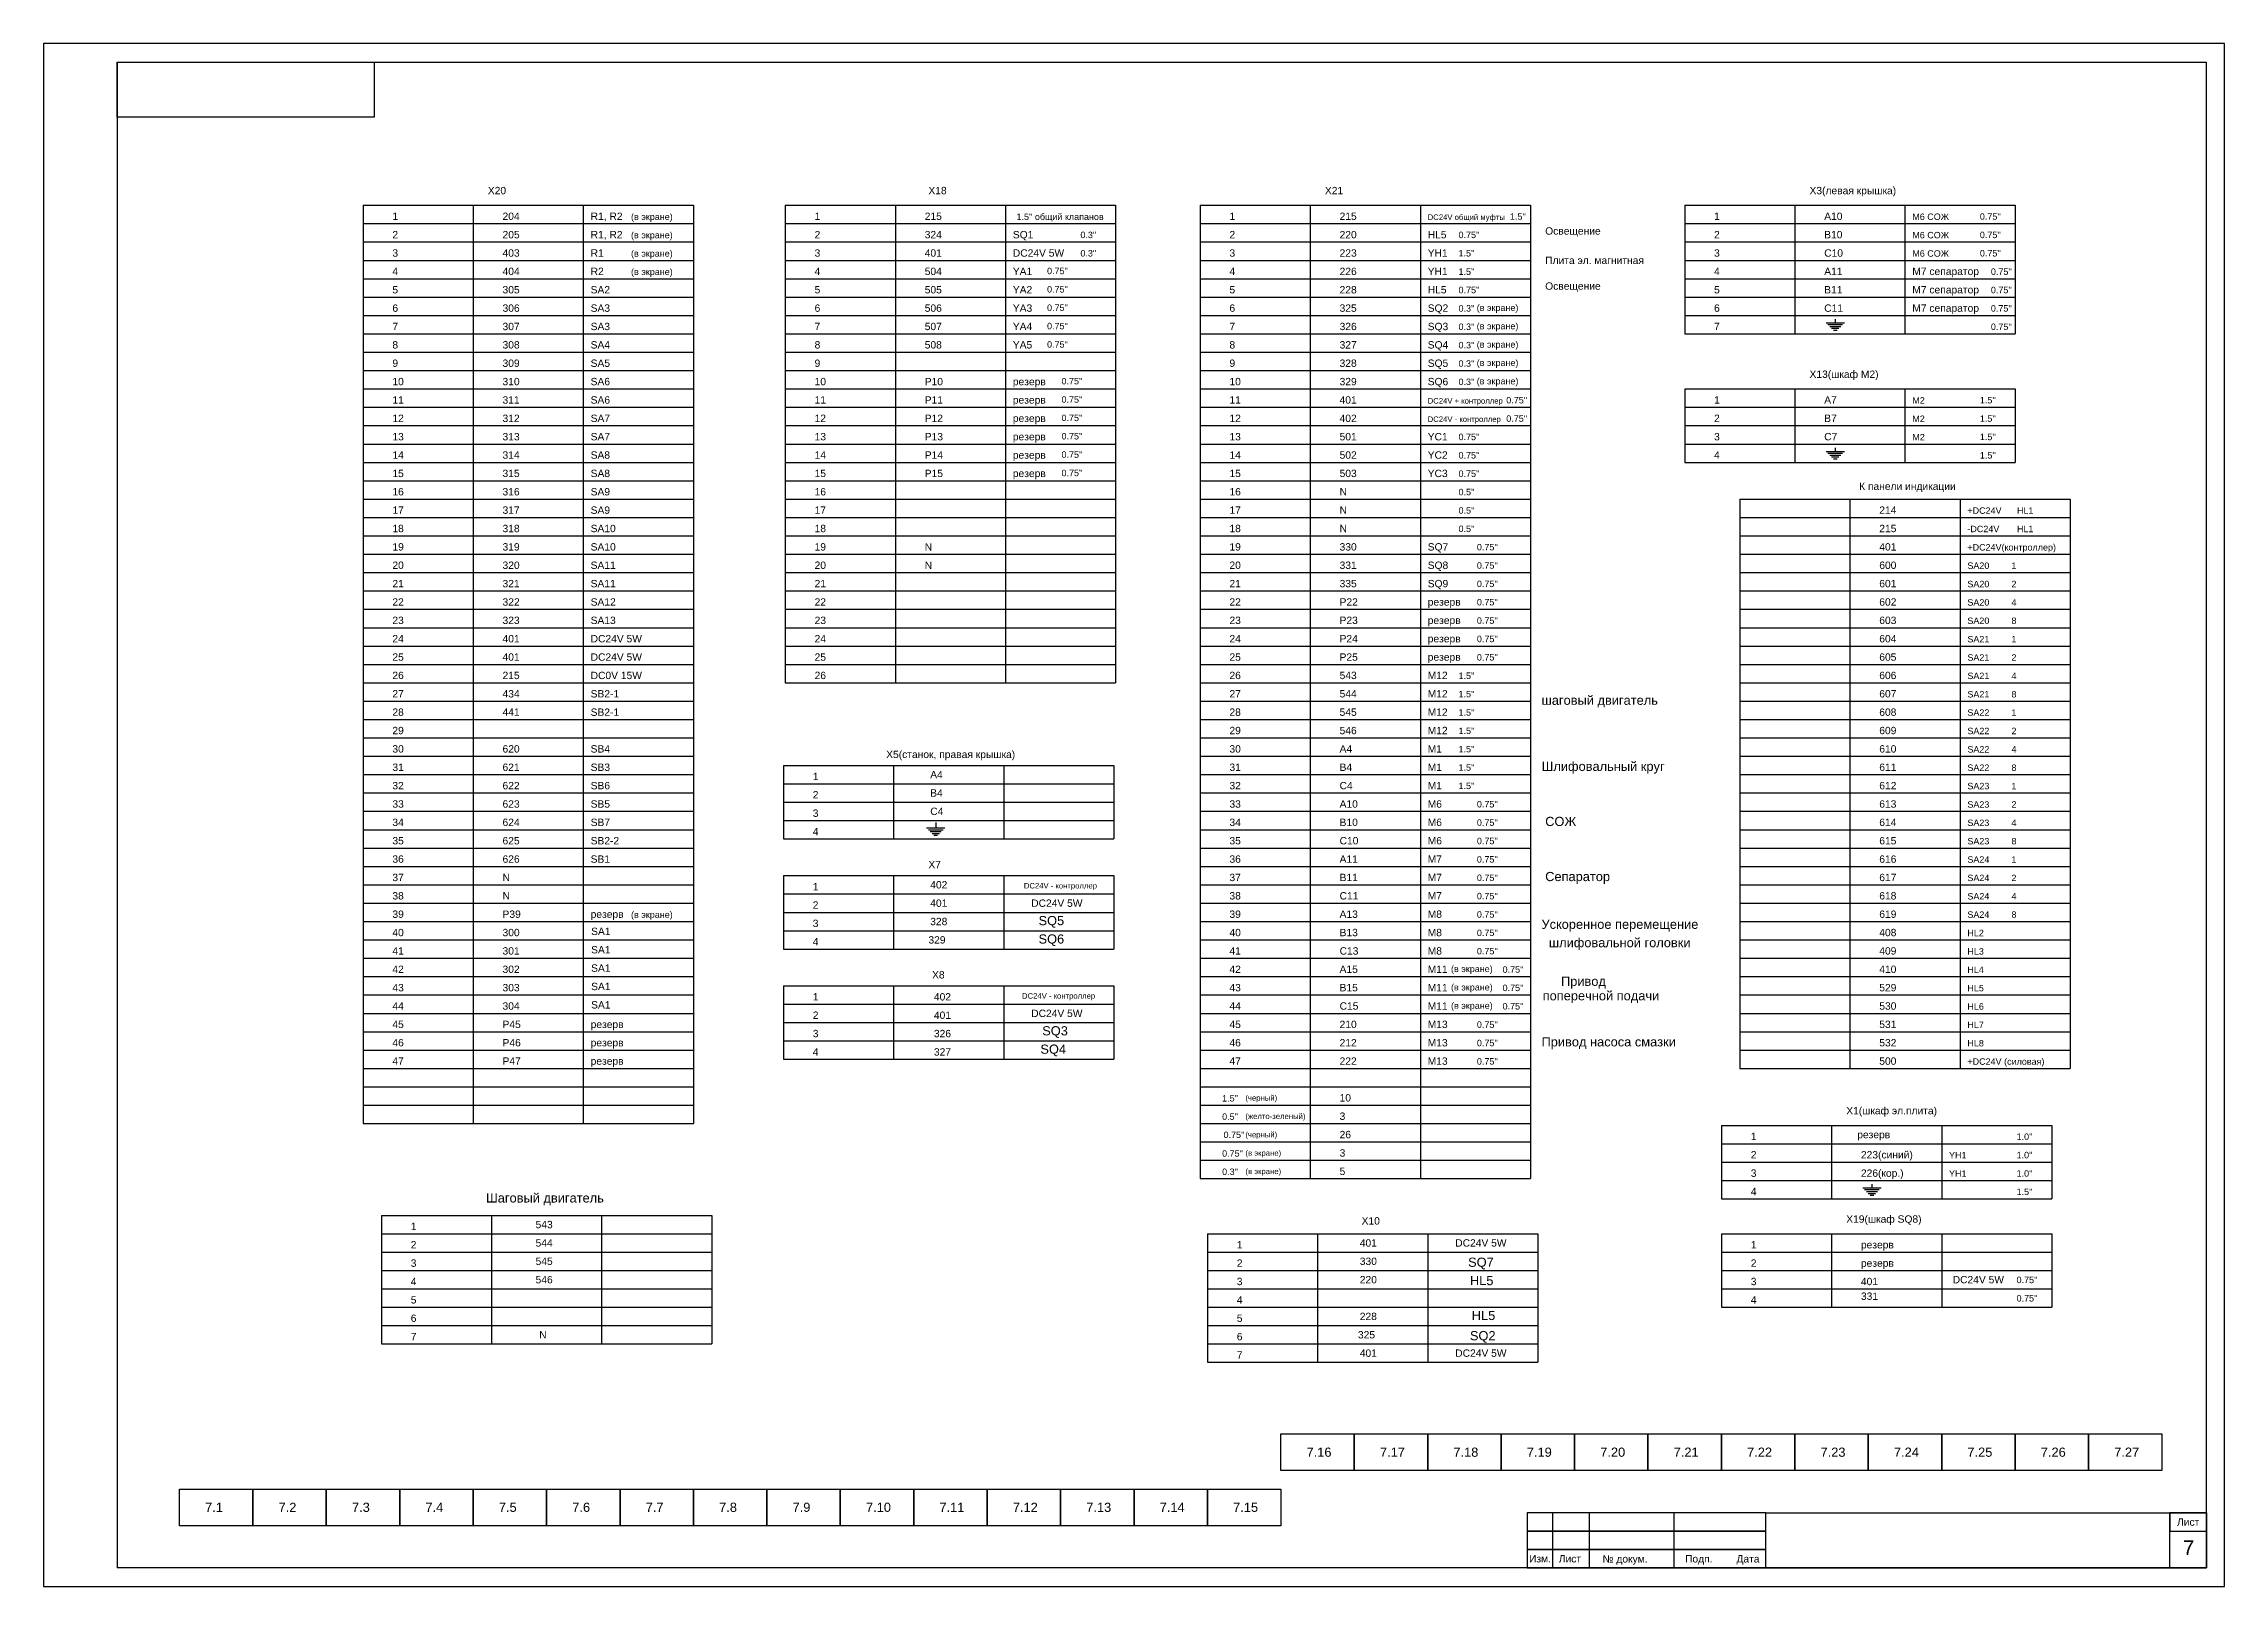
# Model space of a CAD drawing. Header units: millimetres. Extents: x 18058 to 21085, y 38505 to 40700.
# Drawn here: x 18953 to 19547, y 38954 to 39374 of the extents above; entities that cross this region are included whole.
import ezdxf

# ---------------------------------------------------------------- set-up
doc = ezdxf.new("R2010")
doc.units = ezdxf.units.MM
for name, color, linetype, lineweight in [('Маркировка', 7, 'Continuous', 25), ('Оформление', 7, 'Continuous', 30), ('Элементы', 7, 'Continuous', 25)]:
    doc.layers.add(name, color=color, linetype=linetype, lineweight=lineweight)
doc.styles.get("Standard").update_dxf_attribs({"font": 'arial.ttf'})

msp = doc.modelspace()

# ---------------------------------------------------------------- texts
at = {"layer": 'Маркировка'}
for s, height, p in [('X20', 2, (19074, 39333)), ('X18', 2, (19194, 39333)), ('X21', 2, (19302, 39333)), ('X3(левая крышка)', 2, (19434, 39333)), ('2', 2, (19048, 39321)), ('1', 2, (19048, 39326)), ('204', 2, (19078, 39326)), ('205', 2, (19078, 39321)), ('R1, R2', 2, (19102, 39326)), ('R1, R2', 2, (19102, 39321)), ('(в экране)', 1.75, (19113, 39326)), ('(в экране)', 1.75, (19113, 39321)), ('2', 2, (19163, 39321)), ('1', 2, (19163, 39326)), ('324', 2, (19193, 39321)), ('215', 2, (19193, 39326)), ('SQ1', 2, (19217, 39321)), ("1.5'' общий клапанов", 1.75, (19218, 39326)), ("0.3'' ", 1.75, (19235.4, 39321.05)), ('2', 2, (19276, 39321)), ('1', 2, (19276, 39326)), ('215', 2, (19306, 39326)), ('220', 2, (19306, 39321)), ('DC24V общий муфты', 1.5, (19330, 39326)), ('HL5', 2, (19330, 39321)), ("0.75'' ", 1.75, (19338.4, 39321.05)), ("1.5'' ", 1.75, (19352.4, 39326.05)), ('Освещение', 2, (19362, 39322)), ('2', 2, (19408, 39321)), ('1', 2, (19408, 39326)), ('A10', 2, (19438, 39326)), ('B10', 2, (19438, 39321)), ('M6 СОЖ', 1.75, (19462, 39326)), ("0.75'' ", 1.75, (19480.4, 39326.05)), ("0.75'' ", 1.75, (19480.4, 39321.05)), ('3', 2, (19048, 39316)), ('403', 2, (19078, 39316)), ('R1', 2, (19102, 39316)), ('(в экране)', 1.75, (19113, 39316)), ('3', 2, (19163, 39316)), ('401', 2, (19193, 39316)), ('DC24V 5W ', 2, (19217, 39316)), ("0.3'' ", 1.75, (19235.4, 39316.05)), ('3', 2, (19276, 39316)), ('223', 2, (19306, 39316)), ('YH1', 2, (19330, 39316)), ("1.5'' ", 1.75, (19338.4, 39316.05)), ('3', 2, (19408, 39316)), ('C10', 2, (19438, 39316)), ('M6 СОЖ', 1.75, (19462, 39321)), ('M6 СОЖ', 1.75, (19462, 39316)), ("0.75'' ", 1.75, (19480.4, 39316.05)), ('4', 2, (19048, 39311)), ('404', 2, (19078, 39311)), ('R2', 2, (19102, 39311)), ('(в экране)', 1.75, (19113, 39311)), ('4', 2, (19163, 39311)), ('504', 2, (19193, 39311)), ('YA1', 2, (19217, 39311)), ("0.75'' ", 1.75, (19226.32, 39311.24)), ('4', 2, (19276, 39311)), ('226', 2, (19306, 39311)), ('YH1', 2, (19330, 39311)), ("1.5'' ", 1.75, (19338.4, 39311.05)), ('Плита эл. магнитная', 2, (19362, 39314)), ('4', 2, (19408, 39311)), ('A11', 2, (19438, 39311)), ('М7 сепаратор', 2, (19462, 39311)), ("0.75'' ", 1.75, (19483.4, 39311.05)), ('5', 2, (19048, 39306)), ('305', 2, (19078, 39306)), ('SA2', 2, (19102, 39306)), ('5', 2, (19163, 39306)), ('505', 2, (19193, 39306)), ('YA2', 2, (19217, 39306)), ("0.75'' ", 1.75, (19226.32, 39306.24)), ('5', 2, (19276, 39306)), ('228', 2, (19306, 39306)), ('HL5', 2, (19330, 39306)), ("0.75'' ", 1.75, (19338.4, 39306.05)), ('Освещение', 2, (19362, 39307)), ('5', 2, (19408, 39306)), ('B11', 2, (19438, 39306)), ('М7 сепаратор', 2, (19462, 39306)), ("0.75'' ", 1.75, (19483.4, 39306.05)), ('6', 2, (19048, 39301)), ('306', 2, (19078, 39301)), ('SA3', 2, (19102, 39301)), ('6', 2, (19163, 39301)), ('506', 2, (19193, 39301)), ('YA3', 2, (19217, 39301)), ("0.75'' ", 1.75, (19226.32, 39301.24)), ('6', 2, (19276, 39301)), ('325', 2, (19306, 39301)), ('SQ2', 2, (19330, 39301)), ("0.3'' ", 1.75, (19338.4, 39301.05)), ('(в экране)', 1.75, (19343.35, 39301.23)), ('6', 2, (19408, 39301)), ('C11', 2, (19438, 39301)), ('М7 сепаратор', 2, (19462, 39301)), ("0.75'' ", 1.75, (19483.4, 39301.05)), ('7', 2, (19048, 39296)), ('307', 2, (19078, 39296)), ('SA3', 2, (19102, 39296)), ('7', 2, (19163, 39296)), ('507', 2, (19193, 39296)), ('YA4', 2, (19217, 39296)), ("0.75'' ", 1.75, (19226.32, 39296.24)), ('7', 2, (19276, 39296)), ('326', 2, (19306, 39296)), ('SQ3', 2, (19330, 39296)), ("0.3'' ", 1.75, (19338.4, 39296.05)), ('(в экране)', 1.75, (19343.35, 39296.23)), ('7', 2, (19408, 39296)), ("0.75'' ", 1.75, (19483.4, 39296.05)), ('8', 2, (19048, 39291)), ('9', 2, (19048, 39286)), ('308', 2, (19078, 39291)), ('309', 2, (19078, 39286)), ('SA4', 2, (19102, 39291)), ('SA5', 2, (19102, 39286)), ('8', 2, (19163, 39291)), ('9', 2, (19163, 39286)), ('508', 2, (19193, 39291)), ('YA5', 2, (19217, 39291)), ("0.75'' ", 1.75, (19226.32, 39291.24)), ('8', 2, (19276, 39291)), ('9', 2, (19276, 39286)), ('327', 2, (19306, 39291)), ('328', 2, (19306, 39286)), ('SQ4', 2, (19330, 39291)), ('SQ5', 2, (19330, 39286)), ("0.3'' ", 1.75, (19338.4, 39291.05)), ("0.3'' ", 1.75, (19338.4, 39286.05)), ('(в экране)', 1.75, (19343.35, 39291.23)), ('(в экране)', 1.75, (19343.35, 39286.23)), ('10', 2, (19048, 39281)), ('310', 2, (19078, 39281)), ('SA6', 2, (19102, 39281)), ('10', 2, (19163, 39281)), ('P10', 2, (19193, 39281)), ('резерв', 2, (19217, 39281)), ("0.75'' ", 1.75, (19230.26, 39281.24)), ('10', 2, (19276, 39281)), ('329', 2, (19306, 39281)), ('SQ6', 2, (19330, 39281)), ("0.3'' ", 1.75, (19338.4, 39281.05)), ('(в экране)', 1.75, (19343.35, 39281.23)), ('X13(шкаф М2)', 2, (19434, 39283)), ('11', 2, (19048, 39276)), ('311', 2, (19078, 39276)), ('SA6', 2, (19102, 39276)), ('11', 2, (19163, 39276)), ('P11', 2, (19193, 39276)), ('резерв', 2, (19217, 39276)), ("0.75'' ", 1.75, (19230.26, 39276.24)), ('11', 2, (19276, 39276)), ('401', 2, (19306, 39276)), ('DC24V + контроллер', 1.5, (19330, 39276)), ("0.75'' ", 1.75, (19351.4, 39276.05)), ('1', 2, (19408, 39276)), ('A7', 2, (19438, 39276)), ('M2', 1.75, (19462, 39276)), ("1.5'' ", 1.75, (19480.4, 39276.05)), ('12', 2, (19048, 39271)), ('312', 2, (19078, 39271)), ('SA7', 2, (19102, 39271)), ('12', 2, (19163, 39271)), ('P12', 2, (19193, 39271)), ('резерв', 2, (19217, 39271)), ("0.75'' ", 1.75, (19230.26, 39271.24)), ('12', 2, (19276, 39271)), ('402', 2, (19306, 39271)), ('DC24V - контроллер', 1.5, (19330, 39271)), ("0.75'' ", 1.75, (19351.4, 39271.05)), ('2', 2, (19408, 39271)), ('B7', 2, (19438, 39271)), ('M2', 1.75, (19462, 39271)), ("1.5'' ", 1.75, (19480.4, 39271.05)), ('13', 2, (19048, 39266)), ('313', 2, (19078, 39266)), ('SA7', 2, (19102, 39266)), ('13', 2, (19163, 39266)), ('P13', 2, (19193, 39266)), ('резерв', 2, (19217, 39266)), ("0.75'' ", 1.75, (19230.26, 39266.24)), ('13', 2, (19276, 39266)), ('501', 2, (19306, 39266)), ('YC1', 2, (19330, 39266)), ("0.75'' ", 1.75, (19338.4, 39266.05)), ('3', 2, (19408, 39266)), ('C7', 2, (19438, 39266)), ('M2', 1.75, (19462, 39266)), ("1.5'' ", 1.75, (19480.4, 39266.05)), ('14', 2, (19048, 39261)), ('15', 2, (19048, 39256)), ('314', 2, (19078, 39261)), ('315', 2, (19078, 39256)), ('SA8', 2, (19102, 39261)), ('SA8', 2, (19102, 39256)), ('14', 2, (19163, 39261)), ('15', 2, (19163, 39256)), ('P14', 2, (19193, 39261)), ('P15', 2, (19193, 39256)), ('резерв', 2, (19217, 39261)), ('резерв', 2, (19217, 39256)), ("0.75'' ", 1.75, (19230.26, 39261.24)), ("0.75'' ", 1.75, (19230.26, 39256.24)), ('14', 2, (19276, 39261)), ('15', 2, (19276, 39256)), ('502', 2, (19306, 39261)), ('503', 2, (19306, 39256)), ('YC2', 2, (19330, 39261)), ('YC3', 2, (19330, 39256)), ("0.75'' ", 1.75, (19338.4, 39261.05)), ("0.75'' ", 1.75, (19338.4, 39256.05)), ('4', 2, (19408, 39261)), ("1.5'' ", 1.75, (19480.4, 39261.05)), ('16', 2, (19048, 39251)), ('316', 2, (19078, 39251)), ('SA9', 2, (19102, 39251)), ('16', 2, (19163, 39251)), ('16', 2, (19276, 39251)), ('N', 2, (19306, 39251)), ("0.5'' ", 1.75, (19338.4, 39251.05)), ('К панели индикации', 2, (19447.5, 39252.5)), ('17', 2, (19048, 39246)), ('317', 2, (19078, 39246)), ('SA9', 2, (19102, 39246)), ('17', 2, (19163, 39246)), ('17', 2, (19276, 39246)), ('N', 2, (19306, 39246)), ("0.5'' ", 1.75, (19338.4, 39246.05)), ('214', 2, (19453, 39246)), ('+DC24V', 1.75, (19477, 39246)), ('HL1', 1.75, (19490.5, 39246)), ('18', 2, (19048, 39241)), ('318', 2, (19078, 39241)), ('SA10', 2, (19102, 39241)), ('18', 2, (19163, 39241)), ('18', 2, (19276, 39241)), ('N', 2, (19306, 39241)), ("0.5'' ", 1.75, (19338.4, 39241.05)), ('215', 2, (19453, 39241)), ('-DC24V', 1.75, (19477, 39241)), ('HL1', 1.75, (19490.5, 39241)), ('19', 2, (19048, 39236)), ('319', 2, (19078, 39236)), ('SA10', 2, (19102, 39236)), ('19', 2, (19163, 39236)), ('N', 2, (19193, 39236)), ('19', 2, (19276, 39236)), ('330', 2, (19306, 39236)), ('SQ7', 2, (19330, 39236)), ("0.75'' ", 1.75, (19343.4, 39236.05)), ('401', 2, (19453, 39236)), ('+DC24V(контроллер)', 1.75, (19477, 39236)), ('20', 2, (19048, 39231)), ('21', 2, (19048, 39226)), ('320', 2, (19078, 39231)), ('321', 2, (19078, 39226)), ('SA11', 2, (19102, 39231)), ('SA11', 2, (19102, 39226)), ('20', 2, (19163, 39231)), ('21', 2, (19163, 39226)), ('N', 2, (19193, 39231)), ('20', 2, (19276, 39231)), ('21', 2, (19276, 39226)), ('331', 2, (19306, 39231)), ('335', 2, (19306, 39226)), ('SQ8', 2, (19330, 39231)), ('SQ9', 2, (19330, 39226)), ("0.75'' ", 1.75, (19343.4, 39231.05)), ("0.75'' ", 1.75, (19343.4, 39226.05)), ('600', 2, (19453, 39231)), ('601', 2, (19453, 39226)), ('SA20', 1.75, (19477, 39231)), ('SA20', 1.75, (19477, 39226)), ('2', 1.75, (19489, 39226)), ('1', 1.75, (19489, 39231)), ('22', 2, (19048, 39221)), ('322', 2, (19078, 39221)), ('SA12', 2, (19102, 39221)), ('22', 2, (19163, 39221)), ('22', 2, (19276, 39221)), ('Р22', 2, (19306, 39221)), ('резерв', 2, (19330, 39221)), ("0.75'' ", 1.75, (19343.4, 39221.05)), ('602', 2, (19453, 39221)), ('SA20', 1.75, (19477, 39221)), ('4', 1.75, (19489, 39221)), ('23', 2, (19048, 39216)), ('323', 2, (19078, 39216)), ('SA13', 2, (19102, 39216)), ('23', 2, (19163, 39216)), ('23', 2, (19276, 39216)), ('Р23', 2, (19306, 39216)), ('резерв', 2, (19330, 39216)), ("0.75'' ", 1.75, (19343.4, 39216.05)), ('603', 2, (19453, 39216)), ('SA20', 1.75, (19477, 39216)), ('8', 1.75, (19489, 39216)), ('24', 2, (19048, 39211)), ('401', 2, (19078, 39211)), ('DC24V 5W', 2, (19102, 39211)), ('24', 2, (19163, 39211)), ('24', 2, (19276, 39211)), ('Р24', 2, (19306, 39211)), ('резерв', 2, (19330, 39211)), ("0.75'' ", 1.75, (19343.4, 39211.05)), ('604', 2, (19453, 39211)), ('SA21', 1.75, (19477, 39211)), ('1', 1.75, (19489, 39211)), ('25', 2, (19048, 39206)), ('401', 2, (19078, 39206)), ('DC24V 5W', 2, (19102, 39206)), ('25', 2, (19163, 39206)), ('25', 2, (19276, 39206)), ('Р25', 2, (19306, 39206)), ('резерв', 2, (19330, 39206)), ("0.75'' ", 1.75, (19343.4, 39206.05)), ('605', 2, (19453, 39206)), ('SA21', 1.75, (19477, 39206)), ('2', 1.75, (19489, 39206)), ('26', 2, (19048, 39201)), ('215', 2, (19078, 39201)), ('DC0V 15W', 2, (19102, 39201)), ('26', 2, (19163, 39201)), ('26', 2, (19276, 39201)), ('543', 2, (19306, 39201)), ('M12', 2, (19330, 39201)), ("1.5'' ", 1.75, (19338.4, 39201.05)), ('606', 2, (19453, 39201)), ('SA21', 1.75, (19477, 39201)), ('4', 1.75, (19489, 39201)), ('27', 2, (19048, 39196)), ('28', 2, (19048, 39191)), ('434', 2, (19078, 39196)), ('441', 2, (19078, 39191)), ('SB2-1', 2, (19102, 39196)), ('SB2-1', 2, (19102, 39191)), ('27', 2, (19276, 39196)), ('28', 2, (19276, 39191)), ('544', 2, (19306, 39196)), ('545', 2, (19306, 39191)), ('M12', 2, (19330, 39196)), ('M12', 2, (19330, 39191)), ("1.5'' ", 1.75, (19338.4, 39196.05)), ("1.5'' ", 1.75, (19338.4, 39191.05)), ('шаговый двигатель', 2.5, (19361, 39194)), ('607', 2, (19453, 39196)), ('608', 2, (19453, 39191)), ('SA21', 1.75, (19477, 39196)), ('SA22', 1.75, (19477, 39191)), ('8', 1.75, (19489, 39196)), ('1', 1.75, (19489, 39191)), ('29', 2, (19048, 39186)), ('29', 2, (19276, 39186)), ('546', 2, (19306, 39186)), ('M12', 2, (19330, 39186)), ("1.5'' ", 1.75, (19338.4, 39186.05)), ('609', 2, (19453, 39186)), ('SA22', 1.75, (19477, 39186)), ('2', 1.75, (19489, 39186)), ('30', 2, (19048, 39181)), ('620', 2, (19078, 39181)), ('SB4', 2, (19102, 39181)), ('X5(станок, правая крышка)', 2, (19182.5, 39179.5)), ('30', 2, (19276, 39181)), ('A4', 2, (19306, 39181)), ('M1', 2, (19330, 39181)), ("1.5'' ", 1.75, (19338.4, 39181.05)), ('610', 2, (19453, 39181)), ('SA22', 1.75, (19477, 39181)), ('4', 1.75, (19489, 39181)), ('31', 2, (19048, 39176)), ('621', 2, (19078, 39176)), ('SB3', 2, (19102, 39176)), ('1', 2, (19162.5, 39173.5)), ('A4', 2, (19194.5, 39174)), ('31', 2, (19276, 39176)), ('B4', 2, (19306, 39176)), ('M1', 2, (19330, 39176)), ("1.5'' ", 1.75, (19338.4, 39176.05)), ('Шлифовальный круг', 2.5, (19361.03, 39176)), ('611', 2, (19453, 39176)), ('SA22', 1.75, (19477, 39176)), ('8', 1.75, (19489, 39176)), ('32', 2, (19048, 39171)), ('622', 2, (19078, 39171)), ('SB6', 2, (19102, 39171)), ('2', 2, (19162.5, 39168.5)), ('B4', 2, (19194.5, 39169)), ('32', 2, (19276, 39171)), ('C4', 2, (19306, 39171)), ('M1', 2, (19330, 39171)), ("1.5'' ", 1.75, (19338.4, 39171.05)), ('612', 2, (19453, 39171)), ('SA23', 1.75, (19477, 39171)), ('1', 1.75, (19489, 39171)), ('33', 2, (19048, 39166)), ('34', 2, (19048, 39161)), ('623', 2, (19078, 39166)), ('624', 2, (19078, 39161)), ('SB5', 2, (19102, 39166)), ('SB7', 2, (19102, 39161)), ('3', 2, (19162.5, 39163.5)), ('C4', 2, (19194.5, 39164)), ('33', 2, (19276, 39166)), ('34', 2, (19276, 39161)), ('A10', 2, (19306, 39166)), ('B10', 2, (19306, 39161)), ('M6', 2, (19330, 39166)), ('M6', 2, (19330, 39161)), ("0.75'' ", 1.75, (19343.4, 39166.05)), ("0.75'' ", 1.75, (19343.4, 39161.05)), ('СОЖ', 2.5, (19362, 39161)), ('613', 2, (19453, 39166)), ('613', 2, (19453, 39166)), ('614', 2, (19453, 39161)), ('SA23', 1.75, (19477, 39166)), ('SA23', 1.75, (19477, 39161)), ('4', 1.75, (19489, 39161)), ('2', 1.75, (19489, 39166)), ('35', 2, (19048, 39156)), ('625', 2, (19078, 39156)), ('SB2-2', 2, (19102, 39156)), ('4', 2, (19162.5, 39158.5)), ('35', 2, (19276, 39156)), ('C10', 2, (19306, 39156)), ('M6', 2, (19330, 39156)), ("0.75'' ", 1.75, (19343.4, 39156.05)), ('615', 2, (19453, 39156)), ('615', 2, (19453, 39156)), ('SA23', 1.75, (19477, 39156)), ('8', 1.75, (19489, 39156)), ('36', 2, (19048, 39151)), ('626', 2, (19078, 39151)), ('SB1', 2, (19102, 39151)), ('X7', 2, (19194, 39149.5)), ('36', 2, (19276, 39151)), ('A11', 2, (19306, 39151)), ('M7', 2, (19330, 39151)), ("0.75'' ", 1.75, (19343.4, 39151.05)), ('616', 2, (19453, 39151)), ('SA24', 1.75, (19477, 39151)), ('1', 1.75, (19489, 39151)), ('37', 2, (19048, 39146)), ('N', 2, (19078, 39146)), ('1', 2, (19162.5, 39143.5)), ('402', 2, (19194.5, 39144)), ('DC24V - контроллер', 1.5, (19220, 39144)), ('37', 2, (19276, 39146)), ('B11', 2, (19306, 39146)), ('M7', 2, (19330, 39146)), ("0.75'' ", 1.75, (19343.4, 39146.05)), ('Сепаратор', 2.5, (19362, 39146)), ('617', 2, (19453, 39146)), ('SA24', 1.75, (19477, 39146)), ('2', 1.75, (19489, 39146)), ('38', 2, (19048, 39141)), ('N', 2, (19078, 39141)), ('2', 2, (19162.5, 39138.5)), ('401', 2, (19194.5, 39139)), ('DC24V 5W', 2, (19222, 39139)), ('38', 2, (19276, 39141)), ('C11', 2, (19306, 39141)), ('M7', 2, (19330, 39141)), ("0.75'' ", 1.75, (19343.4, 39141.05)), ('618', 2, (19453, 39141)), ('SA24', 1.75, (19477, 39141)), ('4', 1.75, (19489, 39141)), ('40', 2, (19048, 39131)), ('39', 2, (19048, 39136)), ('300', 2, (19078, 39131)), ('Р39', 2, (19078, 39136)), ('резерв', 2, (19102, 39136)), ('SA1', 2, (19102.13, 39131.32)), ('(в экране)', 1.75, (19113, 39136)), ('3', 2, (19162.5, 39133.5)), ('328', 2, (19194.5, 39134)), ('SQ5', 2.5, (19224, 39134)), ('40', 2, (19276, 39131)), ('39', 2, (19276, 39136)), ('A13', 2, (19306, 39136)), ('B13', 2, (19306, 39131)), ('M8', 2, (19330, 39136)), ('M8', 2, (19330, 39131)), ("0.75'' ", 1.75, (19343.4, 39136.05)), ("0.75'' ", 1.75, (19343.4, 39131.05)), ('Ускоренное перемещение', 2.5, (19361, 39133)), ('408', 2, (19453, 39131)), ('619', 2, (19453, 39136)), ('619', 2, (19453, 39136)), ('SA24', 1.75, (19477, 39136)), ('HL2', 1.75, (19477, 39131)), ('8', 1.75, (19489, 39136)), ('41', 2, (19048, 39126)), ('301', 2, (19078, 39126)), ('SA1', 2, (19102.13, 39126.32)), ('4', 2, (19162.5, 39128.5)), ('329', 2, (19194, 39129)), ('SQ6', 2.5, (19224, 39129)), ('41', 2, (19276, 39126)), ('C13', 2, (19306, 39126)), ('M8', 2, (19330, 39126)), ("0.75'' ", 1.75, (19343.4, 39126.05)), ('шлифовальной головки', 2.5, (19363, 39128)), ('409', 2, (19453, 39126)), ('HL3', 1.75, (19477, 39126)), ('42', 2, (19048, 39121)), ('302', 2, (19078, 39121)), ('SA1', 2, (19102.13, 39121.32)), ('X8', 2, (19195, 39119.5)), ('42', 2, (19276, 39121)), ('A15', 2, (19306, 39121)), ('M11', 2, (19330, 39121)), ('(в экране)', 1.75, (19336.35, 39121.23)), ("0.75'' ", 1.75, (19350.4, 39121.05)), ('410', 2, (19453, 39121)), ('HL4', 1.75, (19477, 39121)), ('43', 2, (19048, 39116)), ('303', 2, (19078, 39116)), ('SA1', 2, (19102.13, 39116.32)), ('1', 2, (19162.5, 39113.5)), ('402', 2, (19195.5, 39113.5)), ('DC24V - контроллер', 1.5, (19219.5, 39114)), ('43', 2, (19276, 39116)), ('B15', 2, (19306, 39116)), ('M11', 2, (19330, 39116)), ('(в экране)', 1.75, (19336.35, 39116.23)), ("0.75'' ", 1.75, (19350.4, 39116.05)), ('поперечной подачи', 2.5, (19361.32, 39113.55)), ('Привод', 2.5, (19366.3, 39117.48)), ('529', 2, (19453, 39116)), ('HL5', 1.75, (19477, 39116)), ('44', 2, (19048, 39111)), ('304', 2, (19078, 39111)), ('SA1', 2, (19102.13, 39111.32)), ('2', 2, (19162.5, 39108.5)), ('401', 2, (19195.5, 39108.5)), ('DC24V 5W', 2, (19222, 39109)), ('44', 2, (19276, 39111)), ('C15', 2, (19306, 39111)), ('M11', 2, (19330, 39111)), ('(в экране)', 1.75, (19336.35, 39111.23)), ("0.75'' ", 1.75, (19350.4, 39111.05)), ('530', 2, (19453, 39111)), ('HL6', 1.75, (19477, 39111)), ('45', 2, (19048, 39106)), ('46', 2, (19048, 39101)), ('Р45', 2, (19078, 39106)), ('Р46', 2, (19078, 39101)), ('резерв', 2, (19102, 39106)), ('3', 2, (19162.5, 39103.5)), ('326', 2, (19195.5, 39103.5)), ('SQ3', 2.5, (19225, 39104)), ('45', 2, (19276, 39106)), ('46', 2, (19276, 39101)), ('210', 2, (19306, 39106)), ('212', 2, (19306, 39101)), ('M13', 2, (19330, 39106)), ('M13', 2, (19330, 39101)), ("0.75'' ", 1.75, (19343.4, 39106.05)), ('Привод насоса смазки', 2.5, (19361, 39101)), ('531', 2, (19453, 39106)), ('532', 2, (19453, 39101)), ('532', 2, (19453, 39101)), ('HL7', 1.75, (19477, 39106)), ('47', 2, (19048, 39096)), ('Р47', 2, (19078, 39096)), ('резерв', 2, (19102, 39101)), ('резерв', 2, (19102, 39096)), ('4', 2, (19162.5, 39098.5)), ('327', 2, (19195.5, 39098.5)), ('SQ4', 2.5, (19224.5, 39099)), ('47', 2, (19276, 39096)), ('222', 2, (19306, 39096)), ('M13', 2, (19330, 39096)), ("0.75'' ", 1.75, (19343.4, 39101.05)), ("0.75'' ", 1.75, (19343.4, 39096.05)), ('500', 2, (19453, 39096)), ('+DC24V', 1.75, (19477, 39096)), ('HL8', 1.75, (19477, 39101)), ('(силовая)', 1.75, (19487, 39096)), ("1.5''", 1.75, (19274, 39086)), ('(черный)', 1.5, (19280.35, 39086.23)), ('10', 2, (19306, 39086)), ("0.5''", 1.75, (19274, 39081)), ('(желто-зеленый)', 1.5, (19280.35, 39081.23)), ('3', 2, (19306, 39081)), ('X1(шкаф эл.плита)', 2, (19444, 39082.5)), ("0.75'' ", 1.75, (19274.4, 39076.05)), ('(черный)', 1.5, (19280.35, 39076.23)), ('26', 2, (19306, 39076)), ('1', 2, (19418, 39075.5)), ('резерв', 2, (19447, 39076)), ("1.0'' ", 1.75, (19490.4, 39075.55)), ("0.75'' ", 1.75, (19274, 39071)), ("0.3'' ", 1.75, (19274, 39066)), ('(в экране)', 1.5, (19280.35, 39071.23)), ('(в экране)', 1.5, (19280.35, 39066.23)), ('3', 2, (19306, 39071)), ('5', 2, (19306, 39066)), ('3', 2, (19418, 39065.5)), ('2', 2, (19418, 39070.5)), ('223(синий)', 2, (19448, 39070.5)), ('226(кор.)', 2, (19448, 39065.5)), ('YH1', 1.75, (19472, 39070.5)), ("1.0'' ", 1.75, (19490.4, 39070.55)), ('4', 2, (19418, 39060.5)), ('YH1', 1.75, (19472, 39065.5)), ("1.0'' ", 1.75, (19490.4, 39065.55)), ("1.5'' ", 1.75, (19490.4, 39060.55)), ('Шаговый двигатель', 2.5, (19073.5, 39058.5)), ('1', 2, (19053, 39051)), ('543', 2, (19087, 39051.5)), ('X10', 2, (19312, 39052.5)), ('X19(шкаф SQ8)', 2, (19444, 39053)), ('2', 2, (19053, 39046)), ('544', 2, (19087, 39046.5)), ('1', 2, (19278, 39046)), ('401', 2, (19311.5, 39046.5)), ('DC24V 5W', 2, (19337.5, 39046.5)), ('1', 2, (19418, 39046)), ('резерв', 2, (19448, 39046)), ('4', 2, (19053, 39036)), ('3', 2, (19053, 39041)), ('545', 2, (19087, 39041.5)), ('546', 2, (19087, 39036.5)), ('3', 2, (19278, 39036)), ('2', 2, (19278, 39041)), ('330', 2, (19311.5, 39041.5)), ('220', 2, (19311.5, 39036.5)), ('SQ7', 2.5, (19341, 39041)), ('HL5', 2.5, (19341.5, 39036)), ('3', 2, (19418, 39036)), ('2', 2, (19418, 39041)), ('401', 2, (19448, 39036)), ('резерв', 2, (19448, 39041)), ('DC24V 5W', 2, (19473, 39036.5)), ("0.75'' ", 1.75, (19490.4, 39036.55)), ('5', 2, (19053, 39031)), ('4', 2, (19278, 39031)), ('4', 2, (19418, 39031)), ('331', 2, (19448, 39032)), ("0.75'' ", 1.75, (19490.4, 39031.55)), ('6', 2, (19053, 39026)), ('5', 2, (19278, 39026)), ('228', 2, (19311.5, 39026.5)), ('HL5', 2.5, (19342, 39026.5)), ('7', 2, (19053, 39021)), ('N', 2, (19088, 39021.5)), ('6', 2, (19278, 39021)), ('325', 2, (19311, 39021.5)), ('SQ2', 2.5, (19341.5, 39021)), ('7', 2, (19278, 39016)), ('401', 2, (19311.5, 39016.5)), ('DC24V 5W', 2, (19337.5, 39016.5)), ('7.16', 2.5, (19297, 38989.28)), ('7.17', 2.5, (19317, 38989.28)), ('7.18', 2.5, (19337, 38989.28)), ('7.19', 2.5, (19357, 38989.28)), ('7.20', 2.5, (19377, 38989.28)), ('7.21', 2.5, (19397, 38989.28)), ('7.22', 2.5, (19417, 38989.28)), ('7.23', 2.5, (19437, 38989.28)), ('7.24', 2.5, (19457, 38989.28)), ('7.25', 2.5, (19477, 38989.28)), ('7.26', 2.5, (19497, 38989.28)), ('7.27', 2.5, (19517, 38989.28)), ('7.1', 2.5, (18997, 38974.28)), ('7.2', 2.5, (19017, 38974.28)), ('7.3', 2.5, (19037, 38974.28)), ('7.4', 2.5, (19057, 38974.28)), ('7.5', 2.5, (19077, 38974.28)), ('7.6', 2.5, (19097, 38974.28)), ('7.7', 2.5, (19117, 38974.28)), ('7.8', 2.5, (19137, 38974.28)), ('7.9', 2.5, (19157, 38974.28)), ('7.10', 2.5, (19177, 38974.28)), ('7.11', 2.5, (19197, 38974.28)), ('7.12', 2.5, (19217, 38974.28)), ('7.13', 2.5, (19237, 38974.28)), ('7.14', 2.5, (19257, 38974.28)), ('7.15', 2.5, (19277, 38974.28)), ('7', 4, (19535.69, 38962.55))]:
    msp.add_text(s, height=height, dxfattribs=at).set_placement(p)
at = {"layer": 'Оформление'}
for s, p in [('Лист', (19534.1, 38970.5)), ('Изм.', (19357.6, 38960.52)), ('Лист', (19365.7, 38960.51)), ('№ докум.', (19377.62, 38960.49)), ('Подп.', (19400.1, 38960.5)), ('Дата', (19414.1, 38960.5))]:
    msp.add_text(s, height=2, dxfattribs=at).set_placement(p)

# ---------------------------------------------------------------- linework, layer by layer
at = {"layer": 'Оформление'}
for p, q in [((18973, 39369), (18973, 38959)), ((18973, 39369), (19542, 39369)), ((19542, 39369), (19542, 38959)), ((19422.1, 38974), (19542.1, 38974)), ((19542, 38959), (18973, 38959)), ((19357.1, 38959), (19542.1, 38959)), ((19357.1, 38959), (19542.1, 38959)), ((19357.1, 38959), (19542.1, 38959))]:
    msp.add_line(p, q, dxfattribs=at)
for points in [[(18953, 38954), (19547, 38954), (19547, 39374), (18953, 39374)], [(19357.1, 38959), (19374.1, 38959), (19374.08, 38974), (19357.08, 38974)], [(19357.1, 38969), (19422.1, 38969), (19422.1, 38974), (19357.1, 38974)], [(19357.1, 38959), (19364.1, 38959), (19364.1, 38974), (19357.1, 38974)], [(19357.1, 38959), (19397.1, 38959), (19397.1, 38974), (19357.1, 38974)], [(19542.1, 38959), (19532.1, 38959), (19532.1, 38974), (19542.1, 38974)], [(19542.1, 38974), (19532.1, 38974), (19532.1, 38969), (19542.1, 38969)], [(19357.1, 38964), (19422.1, 38964), (19422.1, 38969), (19357.1, 38969)], [(19357.1, 38959), (19422.1, 38959), (19422.1, 38964), (19357.1, 38964)]]:
    msp.add_lwpolyline(points, close=True, dxfattribs=at)
at = {"layer": 'Элементы'}
for p, q in [((19040, 39330), (19130, 39330)), ((19040, 39330), (19040, 39325)), ((19070, 39330), (19070, 39325)), ((19100, 39330), (19100, 39325)), ((19130, 39330), (19130, 39325)), ((19155, 39330), (19245, 39330)), ((19155, 39330), (19155, 39325)), ((19185, 39330), (19185, 39325)), ((19215, 39330), (19215, 39325)), ((19245, 39330), (19245, 39325)), ((19268, 39330), (19358, 39330)), ((19268, 39330), (19268, 39325)), ((19298, 39330), (19298, 39325)), ((19328, 39330), (19328, 39325)), ((19358, 39330), (19358, 39325)), ((19400, 39330), (19490, 39330)), ((19400, 39330), (19400, 39325)), ((19430, 39330), (19430, 39325)), ((19460, 39330), (19460, 39325)), ((19490, 39330), (19490, 39325)), ((19040, 39325), (19130, 39325)), ((19040, 39325), (19040, 39320)), ((19040, 39325), (19130, 39325)), ((19070, 39325), (19070, 39320)), ((19100, 39325), (19100, 39320)), ((19130, 39325), (19130, 39320)), ((19155, 39325), (19245, 39325)), ((19155, 39325), (19155, 39320)), ((19155, 39325), (19245, 39325)), ((19185, 39325), (19185, 39320)), ((19215, 39325), (19215, 39320)), ((19245, 39325), (19245, 39320)), ((19268, 39325), (19358, 39325)), ((19268, 39325), (19268, 39320)), ((19268, 39325), (19358, 39325)), ((19298, 39325), (19298, 39320)), ((19328, 39325), (19328, 39320)), ((19358, 39325), (19358, 39320)), ((19400, 39325), (19490, 39325)), ((19400, 39325), (19400, 39320)), ((19400, 39325), (19490, 39325)), ((19430, 39325), (19430, 39320)), ((19460, 39325), (19460, 39320)), ((19490, 39325), (19490, 39320)), ((19040, 39320), (19130, 39320)), ((19040, 39320), (19040, 39315)), ((19040, 39320), (19130, 39320)), ((19070, 39320), (19070, 39315)), ((19100, 39320), (19100, 39315)), ((19130, 39320), (19130, 39315)), ((19155, 39320), (19245, 39320)), ((19155, 39320), (19155, 39315)), ((19155, 39320), (19245, 39320)), ((19185, 39320), (19185, 39315)), ((19215, 39320), (19215, 39315)), ((19245, 39320), (19245, 39315)), ((19268, 39320), (19358, 39320)), ((19268, 39320), (19268, 39315)), ((19268, 39320), (19358, 39320)), ((19298, 39320), (19298, 39315)), ((19328, 39320), (19328, 39315)), ((19358, 39320), (19358, 39315)), ((19400, 39320), (19490, 39320)), ((19400, 39320), (19400, 39315)), ((19400, 39320), (19490, 39320)), ((19430, 39320), (19430, 39315)), ((19460, 39320), (19460, 39315)), ((19490, 39320), (19490, 39315)), ((19040, 39315), (19130, 39315)), ((19040, 39315), (19130, 39315)), ((19040, 39315), (19040, 39310)), ((19070, 39315), (19070, 39310)), ((19100, 39315), (19100, 39310)), ((19130, 39315), (19130, 39310)), ((19155, 39315), (19245, 39315)), ((19155, 39315), (19245, 39315)), ((19155, 39315), (19155, 39310)), ((19185, 39315), (19185, 39310)), ((19215, 39315), (19215, 39310)), ((19245, 39315), (19245, 39310)), ((19268, 39315), (19358, 39315)), ((19268, 39315), (19358, 39315)), ((19268, 39315), (19268, 39310)), ((19298, 39315), (19298, 39310)), ((19328, 39315), (19328, 39310)), ((19358, 39315), (19358, 39310)), ((19400, 39315), (19490, 39315)), ((19400, 39315), (19490, 39315)), ((19400, 39315), (19400, 39310)), ((19430, 39315), (19430, 39310)), ((19460, 39315), (19460, 39310)), ((19490, 39315), (19490, 39310)), ((19040, 39310), (19130, 39310)), ((19040, 39310), (19040, 39305)), ((19040, 39310), (19130, 39310)), ((19040, 39305), (19130, 39305)), ((19040, 39305), (19040, 39300)), ((19040, 39305), (19130, 39305)), ((19070, 39310), (19070, 39305)), ((19070, 39305), (19070, 39300)), ((19100, 39310), (19100, 39305)), ((19100, 39305), (19100, 39300)), ((19130, 39310), (19130, 39305)), ((19130, 39305), (19130, 39300)), ((19155, 39310), (19245, 39310)), ((19155, 39310), (19155, 39305)), ((19155, 39310), (19245, 39310)), ((19155, 39305), (19245, 39305)), ((19155, 39305), (19155, 39300)), ((19155, 39305), (19245, 39305)), ((19185, 39310), (19185, 39305)), ((19185, 39305), (19185, 39300)), ((19215, 39310), (19215, 39305)), ((19215, 39305), (19215, 39300)), ((19245, 39310), (19245, 39305)), ((19245, 39305), (19245, 39300)), ((19268, 39310), (19358, 39310)), ((19268, 39310), (19268, 39305)), ((19268, 39310), (19358, 39310)), ((19268, 39305), (19358, 39305)), ((19268, 39305), (19268, 39300)), ((19268, 39305), (19358, 39305)), ((19298, 39310), (19298, 39305)), ((19298, 39305), (19298, 39300)), ((19328, 39310), (19328, 39305)), ((19328, 39305), (19328, 39300)), ((19358, 39310), (19358, 39305)), ((19358, 39305), (19358, 39300)), ((19400, 39310), (19490, 39310)), ((19400, 39310), (19400, 39305)), ((19400, 39310), (19490, 39310)), ((19400, 39305), (19490, 39305)), ((19400, 39305), (19400, 39300)), ((19400, 39305), (19490, 39305)), ((19430, 39310), (19430, 39305)), ((19430, 39305), (19430, 39300)), ((19460, 39310), (19460, 39305)), ((19460, 39305), (19460, 39300)), ((19490, 39310), (19490, 39305)), ((19490, 39305), (19490, 39300)), ((19040, 39300), (19130, 39300)), ((19040, 39300), (19130, 39300)), ((19040, 39300), (19040, 39295)), ((19070, 39300), (19070, 39295)), ((19100, 39300), (19100, 39295)), ((19130, 39300), (19130, 39295)), ((19155, 39300), (19245, 39300)), ((19155, 39300), (19245, 39300)), ((19155, 39300), (19155, 39295)), ((19185, 39300), (19185, 39295)), ((19215, 39300), (19215, 39295)), ((19245, 39300), (19245, 39295)), ((19268, 39300), (19358, 39300)), ((19268, 39300), (19358, 39300)), ((19268, 39300), (19268, 39295)), ((19298, 39300), (19298, 39295)), ((19328, 39300), (19328, 39295)), ((19358, 39300), (19358, 39295)), ((19400, 39300), (19490, 39300)), ((19400, 39300), (19490, 39300)), ((19400, 39300), (19400, 39295)), ((19430, 39300), (19430, 39295)), ((19460, 39300), (19460, 39295)), ((19490, 39300), (19490, 39295)), ((19040, 39295), (19130, 39295)), ((19040, 39295), (19040, 39290)), ((19040, 39295), (19130, 39295)), ((19070, 39295), (19070, 39290)), ((19100, 39295), (19100, 39290)), ((19130, 39295), (19130, 39290)), ((19155, 39295), (19245, 39295)), ((19155, 39295), (19155, 39290)), ((19155, 39295), (19245, 39295)), ((19185, 39295), (19185, 39290)), ((19215, 39295), (19215, 39290)), ((19245, 39295), (19245, 39290)), ((19268, 39295), (19358, 39295)), ((19268, 39295), (19268, 39290)), ((19268, 39295), (19358, 39295)), ((19298, 39295), (19298, 39290)), ((19328, 39295), (19328, 39290)), ((19358, 39295), (19358, 39290)), ((19400, 39295), (19490, 39295)), ((19400, 39295), (19490, 39295)), ((19438.5, 39298), (19443.5, 39298)), ((19439, 39297.5), (19443, 39297.5)), ((19439.5, 39297), (19442.5, 39297)), ((19440, 39296.5), (19442, 39296.5)), ((19440.5, 39296), (19441.5, 39296)), ((19441, 39299), (19441, 39298)), ((19040, 39290), (19130, 39290)), ((19040, 39290), (19040, 39285)), ((19040, 39290), (19130, 39290)), ((19070, 39290), (19070, 39285)), ((19100, 39290), (19100, 39285)), ((19130, 39290), (19130, 39285)), ((19155, 39290), (19245, 39290)), ((19155, 39290), (19155, 39285)), ((19155, 39290), (19245, 39290)), ((19185, 39290), (19185, 39285)), ((19215, 39290), (19215, 39285)), ((19245, 39290), (19245, 39285)), ((19268, 39290), (19358, 39290)), ((19268, 39290), (19268, 39285)), ((19268, 39290), (19358, 39290)), ((19298, 39290), (19298, 39285)), ((19328, 39290), (19328, 39285)), ((19358, 39290), (19358, 39285)), ((19040, 39285), (19130, 39285)), ((19040, 39285), (19130, 39285)), ((19040, 39285), (19040, 39280)), ((19040, 39285), (19130, 39285)), ((19070, 39285), (19070, 39280)), ((19100, 39285), (19100, 39280)), ((19130, 39285), (19130, 39280)), ((19155, 39285), (19245, 39285)), ((19155, 39285), (19245, 39285)), ((19155, 39285), (19155, 39280)), ((19155, 39285), (19245, 39285)), ((19185, 39285), (19185, 39280)), ((19215, 39285), (19215, 39280)), ((19245, 39285), (19245, 39280)), ((19268, 39285), (19358, 39285)), ((19268, 39285), (19358, 39285)), ((19268, 39285), (19268, 39280)), ((19268, 39285), (19358, 39285)), ((19298, 39285), (19298, 39280)), ((19328, 39285), (19328, 39280)), ((19358, 39285), (19358, 39280)), ((19040, 39280), (19130, 39280)), ((19040, 39280), (19130, 39280)), ((19040, 39280), (19040, 39275)), ((19070, 39280), (19070, 39275)), ((19100, 39280), (19100, 39275)), ((19130, 39280), (19130, 39275)), ((19155, 39280), (19245, 39280)), ((19155, 39280), (19245, 39280)), ((19155, 39280), (19155, 39275)), ((19185, 39280), (19185, 39275)), ((19215, 39280), (19215, 39275)), ((19245, 39280), (19245, 39275)), ((19268, 39280), (19358, 39280)), ((19268, 39280), (19358, 39280)), ((19268, 39280), (19268, 39275)), ((19298, 39280), (19298, 39275)), ((19328, 39280), (19328, 39275)), ((19358, 39280), (19358, 39275)), ((19400, 39280), (19490, 39280)), ((19400, 39280), (19400, 39275)), ((19430, 39280), (19430, 39275)), ((19460, 39280), (19460, 39275)), ((19490, 39280), (19490, 39275)), ((19040, 39275), (19130, 39275)), ((19040, 39275), (19040, 39270)), ((19040, 39275), (19130, 39275)), ((19040, 39270), (19130, 39270)), ((19040, 39270), (19040, 39265)), ((19040, 39270), (19130, 39270)), ((19070, 39275), (19070, 39270)), ((19070, 39270), (19070, 39265)), ((19100, 39275), (19100, 39270)), ((19100, 39270), (19100, 39265)), ((19130, 39275), (19130, 39270)), ((19130, 39270), (19130, 39265)), ((19155, 39275), (19245, 39275)), ((19155, 39275), (19155, 39270)), ((19155, 39275), (19245, 39275)), ((19155, 39270), (19245, 39270)), ((19155, 39270), (19155, 39265)), ((19155, 39270), (19245, 39270)), ((19185, 39275), (19185, 39270)), ((19185, 39270), (19185, 39265)), ((19215, 39275), (19215, 39270)), ((19215, 39270), (19215, 39265)), ((19245, 39275), (19245, 39270)), ((19245, 39270), (19245, 39265)), ((19268, 39275), (19358, 39275)), ((19268, 39275), (19268, 39270)), ((19268, 39275), (19358, 39275)), ((19268, 39270), (19358, 39270)), ((19268, 39270), (19268, 39265)), ((19268, 39270), (19358, 39270)), ((19298, 39275), (19298, 39270)), ((19298, 39270), (19298, 39265)), ((19328, 39275), (19328, 39270)), ((19328, 39270), (19328, 39265)), ((19358, 39275), (19358, 39270)), ((19358, 39270), (19358, 39265)), ((19400, 39275), (19490, 39275)), ((19400, 39275), (19400, 39270)), ((19400, 39275), (19490, 39275)), ((19400, 39270), (19490, 39270)), ((19400, 39270), (19400, 39265)), ((19400, 39270), (19490, 39270)), ((19430, 39275), (19430, 39270)), ((19430, 39270), (19430, 39265)), ((19460, 39275), (19460, 39270)), ((19460, 39270), (19460, 39265)), ((19490, 39275), (19490, 39270)), ((19490, 39270), (19490, 39265)), ((19040, 39265), (19130, 39265)), ((19040, 39265), (19130, 39265)), ((19040, 39265), (19040, 39260)), ((19070, 39265), (19070, 39260)), ((19100, 39265), (19100, 39260)), ((19130, 39265), (19130, 39260)), ((19155, 39265), (19245, 39265)), ((19155, 39265), (19245, 39265)), ((19155, 39265), (19155, 39260)), ((19185, 39265), (19185, 39260)), ((19215, 39265), (19215, 39260)), ((19245, 39265), (19245, 39260)), ((19268, 39265), (19358, 39265)), ((19268, 39265), (19358, 39265)), ((19268, 39265), (19268, 39260)), ((19298, 39265), (19298, 39260)), ((19328, 39265), (19328, 39260)), ((19358, 39265), (19358, 39260)), ((19400, 39265), (19490, 39265)), ((19400, 39265), (19490, 39265)), ((19400, 39265), (19400, 39260)), ((19430, 39265), (19430, 39260)), ((19441, 39264), (19441, 39263)), ((19460, 39265), (19460, 39260)), ((19490, 39265), (19490, 39260)), ((19040, 39260), (19130, 39260)), ((19040, 39260), (19040, 39255)), ((19040, 39260), (19130, 39260)), ((19070, 39260), (19070, 39255)), ((19100, 39260), (19100, 39255)), ((19130, 39260), (19130, 39255)), ((19155, 39260), (19245, 39260)), ((19155, 39260), (19155, 39255)), ((19155, 39260), (19245, 39260)), ((19185, 39260), (19185, 39255)), ((19215, 39260), (19215, 39255)), ((19245, 39260), (19245, 39255)), ((19268, 39260), (19358, 39260)), ((19268, 39260), (19268, 39255)), ((19268, 39260), (19358, 39260)), ((19298, 39260), (19298, 39255)), ((19328, 39260), (19328, 39255)), ((19358, 39260), (19358, 39255)), ((19400, 39260), (19490, 39260)), ((19400, 39260), (19490, 39260)), ((19438.5, 39263), (19443.5, 39263)), ((19439, 39262.5), (19443, 39262.5)), ((19439.5, 39262), (19442.5, 39262)), ((19440, 39261.5), (19442, 39261.5)), ((19440.5, 39261), (19441.5, 39261)), ((19040, 39255), (19130, 39255)), ((19040, 39255), (19040, 39250)), ((19040, 39255), (19130, 39255)), ((19070, 39255), (19070, 39250)), ((19100, 39255), (19100, 39250)), ((19130, 39255), (19130, 39250)), ((19155, 39255), (19245, 39255)), ((19155, 39255), (19155, 39250)), ((19155, 39255), (19245, 39255)), ((19185, 39255), (19185, 39250)), ((19215, 39255), (19215, 39250)), ((19245, 39255), (19245, 39250)), ((19268, 39255), (19358, 39255)), ((19268, 39255), (19268, 39250)), ((19268, 39255), (19358, 39255)), ((19298, 39255), (19298, 39250)), ((19328, 39255), (19328, 39250)), ((19358, 39255), (19358, 39250)), ((19040, 39250), (19130, 39250)), ((19040, 39250), (19130, 39250)), ((19040, 39250), (19040, 39245)), ((19070, 39250), (19070, 39245)), ((19100, 39250), (19100, 39245)), ((19130, 39250), (19130, 39245)), ((19155, 39250), (19245, 39250)), ((19155, 39250), (19245, 39250)), ((19155, 39250), (19155, 39245)), ((19185, 39250), (19185, 39245)), ((19215, 39250), (19215, 39245)), ((19245, 39250), (19245, 39245)), ((19268, 39250), (19358, 39250)), ((19268, 39250), (19358, 39250)), ((19268, 39250), (19268, 39245)), ((19298, 39250), (19298, 39245)), ((19328, 39250), (19328, 39245)), ((19358, 39250), (19358, 39245)), ((19415, 39250), (19505, 39250)), ((19415, 39250), (19415, 39245)), ((19445, 39250), (19445, 39245)), ((19475, 39250), (19475, 39245)), ((19505, 39250), (19505, 39245)), ((19040, 39245), (19130, 39245)), ((19040, 39245), (19040, 39240)), ((19040, 39245), (19130, 39245)), ((19040, 39240), (19130, 39240)), ((19040, 39240), (19040, 39235)), ((19040, 39240), (19130, 39240)), ((19070, 39245), (19070, 39240)), ((19070, 39240), (19070, 39235)), ((19100, 39245), (19100, 39240)), ((19100, 39240), (19100, 39235)), ((19130, 39245), (19130, 39240)), ((19130, 39240), (19130, 39235)), ((19155, 39245), (19245, 39245)), ((19155, 39245), (19155, 39240)), ((19155, 39245), (19245, 39245)), ((19155, 39240), (19245, 39240)), ((19155, 39240), (19155, 39235)), ((19155, 39240), (19245, 39240)), ((19185, 39245), (19185, 39240)), ((19185, 39240), (19185, 39235)), ((19215, 39245), (19215, 39240)), ((19215, 39240), (19215, 39235)), ((19215, 39240), (19215, 39235)), ((19245, 39245), (19245, 39240)), ((19245, 39240), (19245, 39235)), ((19268, 39245), (19358, 39245)), ((19268, 39245), (19268, 39240)), ((19268, 39245), (19358, 39245)), ((19268, 39240), (19358, 39240)), ((19268, 39240), (19268, 39235)), ((19268, 39240), (19358, 39240)), ((19298, 39245), (19298, 39240)), ((19298, 39240), (19298, 39235)), ((19328, 39245), (19328, 39240)), ((19328, 39240), (19328, 39235)), ((19358, 39245), (19358, 39240)), ((19358, 39240), (19358, 39235)), ((19415, 39245), (19505, 39245)), ((19415, 39245), (19415, 39240)), ((19415, 39245), (19505, 39245)), ((19415, 39240), (19505, 39240)), ((19415, 39240), (19415, 39235)), ((19415, 39240), (19505, 39240)), ((19445, 39245), (19445, 39240)), ((19445, 39240), (19445, 39235)), ((19475, 39245), (19475, 39240)), ((19475, 39240), (19475, 39235)), ((19505, 39245), (19505, 39240)), ((19505, 39240), (19505, 39235)), ((19040, 39235), (19130, 39235)), ((19040, 39235), (19130, 39235)), ((19040, 39235), (19040, 39230)), ((19040, 39235), (19130, 39235)), ((19070, 39235), (19070, 39230)), ((19100, 39235), (19100, 39230)), ((19130, 39235), (19130, 39230)), ((19155, 39235), (19245, 39235)), ((19155, 39235), (19245, 39235)), ((19155, 39235), (19155, 39230)), ((19155, 39235), (19245, 39235)), ((19185, 39235), (19185, 39230)), ((19215, 39235), (19215, 39230)), ((19245, 39235), (19245, 39230)), ((19268, 39235), (19358, 39235)), ((19268, 39235), (19358, 39235)), ((19268, 39235), (19268, 39230)), ((19268, 39235), (19358, 39235)), ((19298, 39235), (19298, 39230)), ((19328, 39235), (19328, 39230)), ((19358, 39235), (19358, 39230)), ((19415, 39235), (19505, 39235)), ((19415, 39235), (19505, 39235)), ((19415, 39235), (19415, 39230)), ((19445, 39235), (19445, 39230)), ((19475, 39235), (19475, 39230)), ((19505, 39235), (19505, 39230)), ((19040, 39230), (19130, 39230)), ((19040, 39230), (19130, 39230)), ((19040, 39230), (19040, 39225)), ((19070, 39230), (19070, 39225)), ((19100, 39230), (19100, 39225)), ((19130, 39230), (19130, 39225)), ((19155, 39230), (19245, 39230)), ((19155, 39230), (19245, 39230)), ((19155, 39230), (19155, 39225)), ((19185, 39230), (19185, 39225)), ((19215, 39230), (19215, 39225)), ((19245, 39230), (19245, 39225)), ((19268, 39230), (19358, 39230)), ((19268, 39230), (19358, 39230)), ((19268, 39230), (19268, 39225)), ((19298, 39230), (19298, 39225)), ((19328, 39230), (19328, 39225)), ((19358, 39230), (19358, 39225)), ((19415, 39230), (19505, 39230)), ((19415, 39230), (19415, 39225)), ((19415, 39230), (19505, 39230)), ((19445, 39230), (19445, 39225)), ((19475, 39230), (19475, 39225)), ((19505, 39230), (19505, 39225)), ((19040, 39225), (19130, 39225)), ((19040, 39225), (19040, 39220)), ((19040, 39225), (19130, 39225)), ((19070, 39225), (19070, 39220)), ((19100, 39225), (19100, 39220)), ((19130, 39225), (19130, 39220)), ((19155, 39225), (19245, 39225)), ((19155, 39225), (19155, 39220)), ((19155, 39225), (19245, 39225)), ((19185, 39225), (19185, 39220)), ((19215, 39225), (19215, 39220)), ((19245, 39225), (19245, 39220)), ((19268, 39225), (19358, 39225)), ((19268, 39225), (19268, 39220)), ((19268, 39225), (19358, 39225)), ((19298, 39225), (19298, 39220)), ((19328, 39225), (19328, 39220)), ((19358, 39225), (19358, 39220)), ((19415, 39225), (19505, 39225)), ((19415, 39225), (19415, 39220)), ((19415, 39225), (19505, 39225)), ((19445, 39225), (19445, 39220)), ((19475, 39225), (19475, 39220)), ((19505, 39225), (19505, 39220)), ((19040, 39220), (19130, 39220)), ((19040, 39220), (19040, 39215)), ((19040, 39220), (19130, 39220)), ((19070, 39220), (19070, 39215)), ((19100, 39220), (19100, 39215)), ((19130, 39220), (19130, 39215)), ((19155, 39220), (19245, 39220)), ((19155, 39220), (19155, 39215)), ((19155, 39220), (19245, 39220)), ((19185, 39220), (19185, 39215)), ((19215, 39220), (19215, 39215)), ((19245, 39220), (19245, 39215)), ((19268, 39220), (19358, 39220)), ((19268, 39220), (19268, 39215)), ((19268, 39220), (19358, 39220)), ((19298, 39220), (19298, 39215)), ((19328, 39220), (19328, 39215)), ((19358, 39220), (19358, 39215)), ((19415, 39220), (19505, 39220)), ((19415, 39220), (19505, 39220)), ((19415, 39220), (19415, 39215)), ((19445, 39220), (19445, 39215)), ((19475, 39220), (19475, 39215)), ((19505, 39220), (19505, 39215)), ((19040, 39215), (19130, 39215)), ((19040, 39215), (19130, 39215)), ((19040, 39215), (19040, 39210)), ((19040, 39210), (19130, 39210)), ((19040, 39210), (19040, 39205)), ((19040, 39210), (19130, 39210)), ((19070, 39215), (19070, 39210)), ((19070, 39210), (19070, 39205)), ((19100, 39215), (19100, 39210)), ((19100, 39210), (19100, 39205)), ((19130, 39215), (19130, 39210)), ((19130, 39210), (19130, 39205)), ((19155, 39215), (19245, 39215)), ((19155, 39215), (19245, 39215)), ((19155, 39215), (19155, 39210)), ((19155, 39210), (19245, 39210)), ((19155, 39210), (19155, 39205)), ((19155, 39210), (19245, 39210)), ((19185, 39215), (19185, 39210)), ((19185, 39210), (19185, 39205)), ((19215, 39215), (19215, 39210)), ((19215, 39210), (19215, 39205)), ((19245, 39215), (19245, 39210)), ((19245, 39210), (19245, 39205)), ((19268, 39215), (19358, 39215)), ((19268, 39215), (19358, 39215)), ((19268, 39215), (19268, 39210)), ((19268, 39210), (19358, 39210)), ((19268, 39210), (19268, 39205)), ((19268, 39210), (19358, 39210)), ((19298, 39215), (19298, 39210)), ((19298, 39210), (19298, 39205)), ((19328, 39215), (19328, 39210)), ((19328, 39210), (19328, 39205)), ((19358, 39215), (19358, 39210)), ((19358, 39210), (19358, 39205)), ((19415, 39215), (19505, 39215)), ((19415, 39215), (19505, 39215)), ((19415, 39215), (19505, 39215)), ((19415, 39215), (19415, 39210)), ((19415, 39215), (19505, 39215)), ((19415, 39210), (19505, 39210)), ((19415, 39210), (19505, 39210)), ((19415, 39210), (19415, 39205)), ((19445, 39215), (19445, 39210)), ((19445, 39210), (19445, 39205)), ((19475, 39215), (19475, 39210)), ((19475, 39210), (19475, 39205)), ((19505, 39215), (19505, 39210)), ((19505, 39210), (19505, 39205)), ((19040, 39205), (19130, 39205)), ((19040, 39205), (19040, 39200)), ((19040, 39205), (19130, 39205)), ((19070, 39205), (19070, 39200)), ((19100, 39205), (19100, 39200)), ((19130, 39205), (19130, 39200)), ((19155, 39205), (19245, 39205)), ((19155, 39205), (19155, 39200)), ((19155, 39205), (19245, 39205)), ((19185, 39205), (19185, 39200)), ((19215, 39205), (19215, 39200)), ((19245, 39205), (19245, 39200)), ((19268, 39205), (19358, 39205)), ((19268, 39205), (19268, 39200)), ((19268, 39205), (19358, 39205)), ((19298, 39205), (19298, 39200)), ((19328, 39205), (19328, 39200)), ((19358, 39205), (19358, 39200)), ((19415, 39205), (19505, 39205)), ((19415, 39205), (19505, 39205)), ((19415, 39205), (19505, 39205)), ((19415, 39205), (19415, 39200)), ((19415, 39205), (19505, 39205)), ((19445, 39205), (19445, 39200)), ((19475, 39205), (19475, 39200)), ((19505, 39205), (19505, 39200)), ((19040, 39200), (19130, 39200)), ((19040, 39200), (19130, 39200)), ((19040, 39200), (19040, 39195)), ((19070, 39200), (19070, 39195)), ((19100, 39200), (19100, 39195)), ((19130, 39200), (19130, 39195)), ((19155, 39200), (19245, 39200)), ((19155, 39200), (19245, 39200)), ((19268, 39200), (19358, 39200)), ((19268, 39200), (19358, 39200)), ((19268, 39200), (19268, 39195)), ((19298, 39200), (19298, 39195)), ((19328, 39200), (19328, 39195)), ((19358, 39200), (19358, 39195)), ((19415, 39200), (19505, 39200)), ((19415, 39200), (19505, 39200)), ((19415, 39200), (19415, 39195)), ((19445, 39200), (19445, 39195)), ((19475, 39200), (19475, 39195)), ((19505, 39200), (19505, 39195)), ((19040, 39195), (19130, 39195)), ((19040, 39195), (19040, 39190)), ((19040, 39195), (19130, 39195)), ((19070, 39195), (19070, 39190)), ((19100, 39195), (19100, 39190)), ((19130, 39195), (19130, 39190)), ((19268, 39195), (19358, 39195)), ((19268, 39195), (19268, 39190)), ((19268, 39195), (19358, 39195)), ((19298, 39195), (19298, 39190)), ((19328, 39195), (19328, 39190)), ((19358, 39195), (19358, 39190)), ((19415, 39195), (19505, 39195)), ((19415, 39195), (19505, 39195)), ((19415, 39195), (19505, 39195)), ((19415, 39195), (19415, 39190)), ((19415, 39195), (19505, 39195)), ((19445, 39195), (19445, 39190)), ((19475, 39195), (19475, 39190)), ((19505, 39195), (19505, 39190)), ((19040, 39190), (19130, 39190)), ((19040, 39190), (19040, 39185)), ((19040, 39190), (19130, 39190)), ((19070, 39190), (19070, 39185)), ((19100, 39190), (19100, 39185)), ((19130, 39190), (19130, 39185)), ((19268, 39190), (19358, 39190)), ((19268, 39190), (19268, 39185)), ((19268, 39190), (19358, 39190)), ((19298, 39190), (19298, 39185)), ((19328, 39190), (19328, 39185)), ((19358, 39190), (19358, 39185)), ((19415, 39190), (19505, 39190)), ((19415, 39190), (19505, 39190)), ((19415, 39190), (19415, 39185)), ((19445, 39190), (19445, 39185)), ((19475, 39190), (19475, 39185)), ((19505, 39190), (19505, 39185)), ((19040, 39185), (19130, 39185)), ((19040, 39185), (19130, 39185)), ((19040, 39185), (19040, 39180)), ((19040, 39185), (19130, 39185)), ((19070, 39185), (19070, 39180)), ((19100, 39185), (19100, 39180)), ((19130, 39185), (19130, 39180)), ((19268, 39185), (19358, 39185)), ((19268, 39185), (19358, 39185)), ((19268, 39185), (19268, 39180)), ((19268, 39185), (19358, 39185)), ((19298, 39185), (19298, 39180)), ((19328, 39185), (19328, 39180)), ((19358, 39185), (19358, 39180)), ((19415, 39185), (19505, 39185)), ((19415, 39185), (19505, 39185)), ((19415, 39185), (19505, 39185)), ((19415, 39185), (19415, 39180)), ((19415, 39185), (19505, 39185)), ((19445, 39185), (19445, 39180)), ((19475, 39185), (19475, 39180)), ((19505, 39185), (19505, 39180)), ((19040, 39180), (19130, 39180)), ((19040, 39180), (19130, 39180)), ((19040, 39180), (19040, 39175)), ((19040, 39175), (19130, 39175)), ((19040, 39175), (19040, 39170)), ((19040, 39175), (19130, 39175)), ((19070, 39180), (19070, 39175)), ((19070, 39175), (19070, 39170)), ((19100, 39180), (19100, 39175)), ((19100, 39175), (19100, 39170)), ((19130, 39180), (19130, 39175)), ((19130, 39175), (19130, 39170)), ((19154.5, 39177.5), (19244.5, 39177.5)), ((19154.5, 39177.5), (19154.5, 39172.5)), ((19184.5, 39177.5), (19184.5, 39172.5)), ((19214.5, 39177.5), (19214.5, 39172.5)), ((19244.5, 39177.5), (19244.5, 39172.5)), ((19268, 39180), (19358, 39180)), ((19268, 39180), (19358, 39180)), ((19268, 39180), (19268, 39175)), ((19268, 39175), (19358, 39175)), ((19268, 39175), (19268, 39170)), ((19268, 39175), (19358, 39175)), ((19298, 39180), (19298, 39175)), ((19298, 39175), (19298, 39170)), ((19328, 39180), (19328, 39175)), ((19328, 39175), (19328, 39170)), ((19358, 39180), (19358, 39175)), ((19358, 39175), (19358, 39170)), ((19415, 39180), (19505, 39180)), ((19415, 39180), (19505, 39180)), ((19415, 39180), (19415, 39175)), ((19415, 39175), (19505, 39175)), ((19415, 39175), (19505, 39175)), ((19415, 39175), (19505, 39175)), ((19415, 39175), (19415, 39170)), ((19415, 39175), (19505, 39175)), ((19445, 39180), (19445, 39175)), ((19445, 39175), (19445, 39170)), ((19475, 39180), (19475, 39175)), ((19475, 39175), (19475, 39170)), ((19505, 39180), (19505, 39175)), ((19505, 39175), (19505, 39170)), ((19040, 39170), (19130, 39170)), ((19040, 39170), (19040, 39165)), ((19040, 39170), (19130, 39170)), ((19070, 39170), (19070, 39165)), ((19100, 39170), (19100, 39165)), ((19130, 39170), (19130, 39165)), ((19154.5, 39172.5), (19244.5, 39172.5)), ((19154.5, 39172.5), (19154.5, 39167.5)), ((19154.5, 39172.5), (19244.5, 39172.5)), ((19184.5, 39172.5), (19184.5, 39167.5)), ((19214.5, 39172.5), (19214.5, 39167.5)), ((19244.5, 39172.5), (19244.5, 39167.5)), ((19268, 39170), (19358, 39170)), ((19268, 39170), (19268, 39165)), ((19268, 39170), (19358, 39170)), ((19298, 39170), (19298, 39165)), ((19328, 39170), (19328, 39165)), ((19358, 39170), (19358, 39165)), ((19415, 39170), (19505, 39170)), ((19415, 39170), (19505, 39170)), ((19415, 39170), (19415, 39165)), ((19445, 39170), (19445, 39165)), ((19475, 39170), (19475, 39165)), ((19505, 39170), (19505, 39165)), ((19040, 39165), (19130, 39165)), ((19040, 39165), (19130, 39165)), ((19040, 39165), (19040, 39160)), ((19070, 39165), (19070, 39160)), ((19100, 39165), (19100, 39160)), ((19130, 39165), (19130, 39160)), ((19154.5, 39167.5), (19244.5, 39167.5)), ((19154.5, 39167.5), (19154.5, 39162.5)), ((19154.5, 39167.5), (19244.5, 39167.5)), ((19154.5, 39162.5), (19244.5, 39162.5)), ((19154.5, 39162.5), (19244.5, 39162.5)), ((19154.5, 39162.5), (19154.5, 39157.5)), ((19184.5, 39167.5), (19184.5, 39162.5)), ((19184.5, 39162.5), (19184.5, 39157.5)), ((19214.5, 39167.5), (19214.5, 39162.5)), ((19214.5, 39162.5), (19214.5, 39157.5)), ((19244.5, 39167.5), (19244.5, 39162.5)), ((19244.5, 39162.5), (19244.5, 39157.5)), ((19268, 39165), (19358, 39165)), ((19268, 39165), (19358, 39165)), ((19268, 39165), (19268, 39160)), ((19298, 39165), (19298, 39160)), ((19328, 39165), (19328, 39160)), ((19358, 39165), (19358, 39160)), ((19415, 39165), (19505, 39165)), ((19415, 39165), (19505, 39165)), ((19415, 39165), (19505, 39165)), ((19415, 39165), (19415, 39160)), ((19415, 39165), (19505, 39165)), ((19445, 39165), (19445, 39160)), ((19475, 39165), (19475, 39160)), ((19505, 39165), (19505, 39160)), ((19040, 39160), (19130, 39160)), ((19040, 39160), (19040, 39155)), ((19040, 39160), (19130, 39160)), ((19070, 39160), (19070, 39155)), ((19100, 39160), (19100, 39155)), ((19130, 39160), (19130, 39155)), ((19154.5, 39157.5), (19244.5, 39157.5)), ((19154.5, 39157.5), (19244.5, 39157.5)), ((19193.5, 39160.5), (19198.5, 39160.5)), ((19194, 39160), (19198, 39160)), ((19194.5, 39159.5), (19197.5, 39159.5)), ((19195, 39159), (19197, 39159)), ((19195.5, 39158.5), (19196.5, 39158.5)), ((19196, 39162), (19196, 39160.5)), ((19268, 39160), (19358, 39160)), ((19268, 39160), (19268, 39155)), ((19268, 39160), (19358, 39160)), ((19298, 39160), (19298, 39155)), ((19328, 39160), (19328, 39155)), ((19358, 39160), (19358, 39155)), ((19415, 39160), (19505, 39160)), ((19415, 39160), (19505, 39160)), ((19415, 39160), (19415, 39155)), ((19445, 39160), (19445, 39155)), ((19475, 39160), (19475, 39155)), ((19505, 39160), (19505, 39155)), ((19040, 39155), (19130, 39155)), ((19040, 39155), (19040, 39150)), ((19040, 39155), (19130, 39155)), ((19070, 39155), (19070, 39150)), ((19100, 39155), (19100, 39150)), ((19130, 39155), (19130, 39150)), ((19268, 39155), (19358, 39155)), ((19268, 39155), (19268, 39150)), ((19268, 39155), (19358, 39155)), ((19298, 39155), (19298, 39150)), ((19328, 39155), (19328, 39150)), ((19358, 39155), (19358, 39150)), ((19415, 39155), (19505, 39155)), ((19415, 39155), (19505, 39155)), ((19415, 39155), (19505, 39155)), ((19415, 39155), (19415, 39150)), ((19415, 39155), (19505, 39155)), ((19445, 39155), (19445, 39150)), ((19475, 39155), (19475, 39150)), ((19505, 39155), (19505, 39150)), ((19040, 39150), (19130, 39150)), ((19040, 39150), (19130, 39150)), ((19040, 39150), (19040, 39145)), ((19040, 39145), (19130, 39145)), ((19040, 39145), (19040, 39140)), ((19040, 39145), (19130, 39145)), ((19070, 39150), (19070, 39145)), ((19070, 39145), (19070, 39140)), ((19100, 39150), (19100, 39145)), ((19100, 39145), (19100, 39140)), ((19130, 39150), (19130, 39145)), ((19130, 39145), (19130, 39140)), ((19154.5, 39147.5), (19244.5, 39147.5)), ((19154.5, 39147.5), (19154.5, 39142.5)), ((19184.5, 39147.5), (19184.5, 39142.5)), ((19214.5, 39147.5), (19214.5, 39142.5)), ((19244.5, 39147.5), (19244.5, 39142.5)), ((19268, 39150), (19358, 39150)), ((19268, 39150), (19358, 39150)), ((19268, 39150), (19268, 39145)), ((19268, 39145), (19358, 39145)), ((19268, 39145), (19268, 39140)), ((19268, 39145), (19358, 39145)), ((19298, 39150), (19298, 39145)), ((19298, 39145), (19298, 39140)), ((19328, 39150), (19328, 39145)), ((19328, 39145), (19328, 39140)), ((19358, 39150), (19358, 39145)), ((19358, 39145), (19358, 39140)), ((19415, 39150), (19505, 39150)), ((19415, 39150), (19505, 39150)), ((19415, 39150), (19415, 39145)), ((19415, 39145), (19505, 39145)), ((19415, 39145), (19505, 39145)), ((19415, 39145), (19505, 39145)), ((19415, 39145), (19505, 39145)), ((19415, 39145), (19505, 39145)), ((19415, 39145), (19415, 39140)), ((19415, 39145), (19505, 39145)), ((19445, 39150), (19445, 39145)), ((19445, 39145), (19445, 39140)), ((19475, 39150), (19475, 39145)), ((19475, 39145), (19475, 39140)), ((19505, 39150), (19505, 39145)), ((19505, 39145), (19505, 39140)), ((19040, 39140), (19130, 39140)), ((19040, 39140), (19040, 39135)), ((19040, 39140), (19130, 39140)), ((19070, 39140), (19070, 39135)), ((19100, 39140), (19100, 39135)), ((19130, 39140), (19130, 39135)), ((19154.5, 39142.5), (19244.5, 39142.5)), ((19154.5, 39142.5), (19154.5, 39137.5)), ((19154.5, 39142.5), (19244.5, 39142.5)), ((19184.5, 39142.5), (19184.5, 39137.5)), ((19214.5, 39142.5), (19214.5, 39137.5)), ((19244.5, 39142.5), (19244.5, 39137.5)), ((19268, 39140), (19358, 39140)), ((19268, 39140), (19268, 39135)), ((19268, 39140), (19358, 39140)), ((19298, 39140), (19298, 39135)), ((19328, 39140), (19328, 39135)), ((19358, 39140), (19358, 39135)), ((19415, 39140), (19505, 39140)), ((19415, 39140), (19505, 39140)), ((19415, 39140), (19415, 39135)), ((19445, 39140), (19445, 39135)), ((19475, 39140), (19475, 39135)), ((19505, 39140), (19505, 39135)), ((19040, 39135), (19130, 39135)), ((19040, 39135), (19130, 39135)), ((19040, 39135), (19040, 39130)), ((19040, 39135), (19130, 39135)), ((19070, 39135), (19070, 39130)), ((19100, 39135), (19100, 39130)), ((19130, 39135), (19130, 39130)), ((19154.5, 39137.5), (19244.5, 39137.5)), ((19154.5, 39137.5), (19154.5, 39132.5)), ((19154.5, 39137.5), (19244.5, 39137.5)), ((19184.5, 39137.5), (19184.5, 39132.5)), ((19214.5, 39137.5), (19214.5, 39132.5)), ((19244.5, 39137.5), (19244.5, 39132.5)), ((19268, 39135), (19358, 39135)), ((19268, 39135), (19358, 39135)), ((19268, 39135), (19268, 39130)), ((19268, 39135), (19358, 39135)), ((19298, 39135), (19298, 39130)), ((19328, 39135), (19328, 39130)), ((19358, 39135), (19358, 39130)), ((19415, 39135), (19505, 39135)), ((19415, 39135), (19505, 39135)), ((19415, 39135), (19505, 39135)), ((19415, 39135), (19415, 39130)), ((19415, 39135), (19505, 39135)), ((19445, 39135), (19445, 39130)), ((19475, 39135), (19475, 39130)), ((19505, 39135), (19505, 39130)), ((19040, 39130), (19130, 39130)), ((19040, 39130), (19130, 39130)), ((19040, 39130), (19040, 39125)), ((19070, 39130), (19070, 39125)), ((19100, 39130), (19100, 39125)), ((19130, 39130), (19130, 39125)), ((19154.5, 39132.5), (19244.5, 39132.5)), ((19154.5, 39132.5), (19244.5, 39132.5)), ((19154.5, 39132.5), (19154.5, 39127.5)), ((19154.5, 39127.5), (19244.5, 39127.5)), ((19154.5, 39127.5), (19244.5, 39127.5)), ((19184.5, 39132.5), (19184.5, 39127.5)), ((19214.5, 39132.5), (19214.5, 39127.5)), ((19244.5, 39132.5), (19244.5, 39127.5)), ((19268, 39130), (19358, 39130)), ((19268, 39130), (19358, 39130)), ((19268, 39130), (19268, 39125)), ((19298, 39130), (19298, 39125)), ((19328, 39130), (19328, 39125)), ((19358, 39130), (19358, 39125)), ((19415, 39130), (19505, 39130)), ((19415, 39130), (19505, 39130)), ((19415, 39130), (19415, 39125)), ((19445, 39130), (19445, 39125)), ((19475, 39130), (19475, 39125)), ((19505, 39130), (19505, 39125)), ((19040, 39125), (19130, 39125)), ((19040, 39125), (19040, 39120)), ((19040, 39125), (19130, 39125)), ((19070, 39125), (19070, 39120)), ((19100, 39125), (19100, 39120)), ((19130, 39125), (19130, 39120)), ((19268, 39125), (19358, 39125)), ((19268, 39125), (19268, 39120)), ((19268, 39125), (19358, 39125)), ((19298, 39125), (19298, 39120)), ((19328, 39125), (19328, 39120)), ((19358, 39125), (19358, 39120)), ((19415, 39125), (19505, 39125)), ((19415, 39125), (19505, 39125)), ((19415, 39125), (19505, 39125)), ((19415, 39125), (19505, 39125)), ((19415, 39125), (19505, 39125)), ((19415, 39125), (19415, 39120)), ((19415, 39125), (19505, 39125)), ((19445, 39125), (19445, 39120)), ((19475, 39125), (19475, 39120)), ((19505, 39125), (19505, 39120)), ((19040, 39120), (19130, 39120)), ((19040, 39120), (19040, 39115)), ((19040, 39120), (19130, 39120)), ((19040, 39115), (19130, 39115)), ((19040, 39115), (19130, 39115)), ((19040, 39115), (19040, 39110)), ((19070, 39120), (19070, 39115)), ((19070, 39115), (19070, 39110)), ((19100, 39120), (19100, 39115)), ((19100, 39115), (19100, 39110)), ((19130, 39120), (19130, 39115)), ((19130, 39115), (19130, 39110)), ((19154.5, 39117.5), (19244.5, 39117.5)), ((19154.5, 39117.5), (19154.5, 39112.5)), ((19184.5, 39117.5), (19184.5, 39112.5)), ((19214.5, 39117.5), (19214.5, 39112.5)), ((19244.5, 39117.5), (19244.5, 39112.5)), ((19268, 39120), (19358, 39120)), ((19268, 39120), (19268, 39115)), ((19268, 39120), (19358, 39120)), ((19268, 39115), (19358, 39115)), ((19268, 39115), (19358, 39115)), ((19268, 39115), (19268, 39110)), ((19298, 39120), (19298, 39115)), ((19298, 39115), (19298, 39110)), ((19328, 39120), (19328, 39115)), ((19328, 39115), (19328, 39110)), ((19358, 39120), (19358, 39115)), ((19358, 39115), (19358, 39110)), ((19415, 39120), (19505, 39120)), ((19415, 39120), (19505, 39120)), ((19415, 39120), (19415, 39115)), ((19415, 39115), (19505, 39115)), ((19415, 39115), (19505, 39115)), ((19415, 39115), (19505, 39115)), ((19415, 39115), (19415, 39110)), ((19415, 39115), (19505, 39115)), ((19445, 39120), (19445, 39115)), ((19445, 39115), (19445, 39110)), ((19475, 39120), (19475, 39115)), ((19475, 39115), (19475, 39110)), ((19505, 39120), (19505, 39115)), ((19505, 39115), (19505, 39110)), ((19040, 39110), (19130, 39110)), ((19040, 39110), (19040, 39105)), ((19040, 39110), (19130, 39110)), ((19070, 39110), (19070, 39105)), ((19100, 39110), (19100, 39105)), ((19130, 39110), (19130, 39105)), ((19154.5, 39112.5), (19244.5, 39112.5)), ((19154.5, 39112.5), (19154.5, 39107.5)), ((19154.5, 39112.5), (19244.5, 39112.5)), ((19184.5, 39112.5), (19184.5, 39107.5)), ((19214.5, 39112.5), (19214.5, 39107.5)), ((19244.5, 39112.5), (19244.5, 39107.5)), ((19268, 39110), (19358, 39110)), ((19268, 39110), (19268, 39105)), ((19268, 39110), (19358, 39110)), ((19298, 39110), (19298, 39105)), ((19328, 39110), (19328, 39105)), ((19358, 39110), (19358, 39105)), ((19415, 39110), (19505, 39110)), ((19415, 39110), (19505, 39110)), ((19415, 39110), (19415, 39105)), ((19445, 39110), (19445, 39105)), ((19475, 39110), (19475, 39105)), ((19505, 39110), (19505, 39105)), ((19040, 39105), (19130, 39105)), ((19040, 39105), (19040, 39100)), ((19040, 39105), (19130, 39105)), ((19070, 39105), (19070, 39100)), ((19100, 39105), (19100, 39100)), ((19130, 39105), (19130, 39100)), ((19154.5, 39107.5), (19244.5, 39107.5)), ((19154.5, 39107.5), (19154.5, 39102.5)), ((19154.5, 39107.5), (19244.5, 39107.5)), ((19184.5, 39107.5), (19184.5, 39102.5)), ((19214.5, 39107.5), (19214.5, 39102.5)), ((19244.5, 39107.5), (19244.5, 39102.5)), ((19268, 39105), (19358, 39105)), ((19268, 39105), (19268, 39100)), ((19268, 39105), (19358, 39105)), ((19298, 39105), (19298, 39100)), ((19328, 39105), (19328, 39100)), ((19358, 39105), (19358, 39100)), ((19415, 39105), (19505, 39105)), ((19415, 39105), (19505, 39105)), ((19415, 39105), (19505, 39105)), ((19415, 39105), (19505, 39105)), ((19415, 39105), (19415, 39100)), ((19445, 39105), (19445, 39100)), ((19475, 39105), (19475, 39100)), ((19505, 39105), (19505, 39100)), ((19040, 39100), (19130, 39100)), ((19040, 39100), (19130, 39100)), ((19040, 39100), (19040, 39095)), ((19070, 39100), (19070, 39095)), ((19100, 39100), (19100, 39095)), ((19130, 39100), (19130, 39095)), ((19154.5, 39102.5), (19244.5, 39102.5)), ((19154.5, 39102.5), (19244.5, 39102.5)), ((19154.5, 39102.5), (19154.5, 39097.5)), ((19154.5, 39097.5), (19244.5, 39097.5)), ((19154.5, 39097.5), (19244.5, 39097.5)), ((19184.5, 39102.5), (19184.5, 39097.5)), ((19214.5, 39102.5), (19214.5, 39097.5)), ((19244.5, 39102.5), (19244.5, 39097.5)), ((19268, 39100), (19358, 39100)), ((19268, 39100), (19358, 39100)), ((19268, 39100), (19268, 39095)), ((19298, 39100), (19298, 39095)), ((19328, 39100), (19328, 39095)), ((19358, 39100), (19358, 39095)), ((19415, 39100), (19505, 39100)), ((19415, 39100), (19505, 39100)), ((19415, 39100), (19505, 39100)), ((19415, 39100), (19415, 39095)), ((19415, 39100), (19505, 39100)), ((19445, 39100), (19445, 39095)), ((19475, 39100), (19475, 39095)), ((19505, 39100), (19505, 39095)), ((19040, 39095), (19130, 39095)), ((19040, 39095), (19040, 39090)), ((19040, 39095), (19130, 39095)), ((19070, 39095), (19070, 39090)), ((19100, 39095), (19100, 39090)), ((19130, 39095), (19130, 39090)), ((19268, 39095), (19358, 39095)), ((19268, 39095), (19358, 39095)), ((19268, 39095), (19268, 39090)), ((19298, 39095), (19298, 39090)), ((19328, 39095), (19328, 39090)), ((19358, 39095), (19358, 39090)), ((19415, 39095), (19505, 39095)), ((19415, 39095), (19505, 39095)), ((19040, 39090), (19130, 39090)), ((19040, 39090), (19040, 39085)), ((19040, 39090), (19130, 39090)), ((19070, 39090), (19070, 39085)), ((19100, 39090), (19100, 39085)), ((19130, 39090), (19130, 39085)), ((19268, 39090), (19358, 39090)), ((19268, 39090), (19268, 39085)), ((19268, 39090), (19358, 39090)), ((19298, 39090), (19298, 39085)), ((19328, 39090), (19328, 39085)), ((19358, 39090), (19358, 39085)), ((19040, 39085), (19130, 39085)), ((19040, 39085), (19130, 39085)), ((19040, 39085), (19040, 39080)), ((19040, 39085), (19130, 39085)), ((19040, 39080), (19130, 39080)), ((19070, 39085), (19070, 39080)), ((19100, 39085), (19100, 39080)), ((19130, 39085), (19130, 39080)), ((19268, 39085), (19358, 39085)), ((19268, 39085), (19268, 39080)), ((19268, 39085), (19358, 39085)), ((19268, 39080), (19358, 39080)), ((19268, 39080), (19358, 39080)), ((19268, 39080), (19268, 39075)), ((19268, 39080), (19358, 39080)), ((19298, 39085), (19298, 39080)), ((19298, 39080), (19298, 39075)), ((19328, 39085), (19328, 39080)), ((19328, 39080), (19328, 39075)), ((19358, 39085), (19358, 39080)), ((19358, 39080), (19358, 39075)), ((19410, 39079.5), (19500, 39079.5)), ((19410, 39079.5), (19410, 39074.5)), ((19440, 39079.5), (19440, 39074.5)), ((19470, 39079.5), (19470, 39074.5)), ((19500, 39079.5), (19500, 39074.5)), ((19268, 39075), (19358, 39075)), ((19268, 39075), (19358, 39075)), ((19268, 39075), (19358, 39075)), ((19268, 39075), (19268, 39070)), ((19268, 39075), (19358, 39075)), ((19298, 39075), (19298, 39070)), ((19328, 39075), (19328, 39070)), ((19358, 39075), (19358, 39070)), ((19410, 39074.5), (19500, 39074.5)), ((19410, 39074.5), (19410, 39069.5)), ((19410, 39074.5), (19500, 39074.5)), ((19440, 39074.5), (19440, 39069.5)), ((19470, 39074.5), (19470, 39069.5)), ((19500, 39074.5), (19500, 39069.5)), ((19268, 39070), (19358, 39070)), ((19268, 39070), (19358, 39070)), ((19268, 39070), (19358, 39070)), ((19268, 39070), (19358, 39070)), ((19268, 39070), (19268, 39065)), ((19268, 39070), (19358, 39070)), ((19298, 39070), (19298, 39065)), ((19328, 39070), (19328, 39065)), ((19358, 39070), (19358, 39065)), ((19410, 39069.5), (19500, 39069.5)), ((19410, 39069.5), (19410, 39064.5)), ((19410, 39069.5), (19500, 39069.5)), ((19440, 39069.5), (19440, 39064.5)), ((19470, 39069.5), (19470, 39064.5)), ((19500, 39069.5), (19500, 39064.5)), ((19268, 39065), (19358, 39065)), ((19410, 39064.5), (19500, 39064.5)), ((19410, 39064.5), (19500, 39064.5)), ((19410, 39064.5), (19410, 39059.5)), ((19440, 39064.5), (19440, 39059.5)), ((19448.5, 39062.5), (19453.5, 39062.5)), ((19449, 39062), (19453, 39062)), ((19449.5, 39061.5), (19452.5, 39061.5)), ((19451, 39063.5), (19451, 39062.5)), ((19470, 39064.5), (19470, 39059.5)), ((19500, 39064.5), (19500, 39059.5)), ((19410, 39059.5), (19500, 39059.5)), ((19410, 39059.5), (19500, 39059.5)), ((19450, 39061), (19452, 39061)), ((19450.5, 39060.5), (19451.5, 39060.5)), ((19045, 39055), (19135, 39055)), ((19045, 39055), (19045, 39050)), ((19045, 39050), (19135, 39050)), ((19045, 39050), (19045, 39045)), ((19045, 39050), (19135, 39050)), ((19075, 39055), (19075, 39050)), ((19075, 39050), (19075, 39045)), ((19105, 39055), (19105, 39050)), ((19105, 39050), (19105, 39045)), ((19135, 39055), (19135, 39050)), ((19135, 39050), (19135, 39045)), ((19270, 39050), (19360, 39050)), ((19270, 39050), (19270, 39045)), ((19300, 39050), (19300, 39045)), ((19330, 39050), (19330, 39045)), ((19360, 39050), (19360, 39045)), ((19410, 39050), (19500, 39050)), ((19410, 39050), (19410, 39045)), ((19440, 39050), (19440, 39045)), ((19470, 39050), (19470, 39045)), ((19500, 39050), (19500, 39045)), ((19045, 39045), (19135, 39045)), ((19045, 39045), (19045, 39040)), ((19045, 39045), (19135, 39045)), ((19075, 39045), (19075, 39040)), ((19105, 39045), (19105, 39040)), ((19135, 39045), (19135, 39040)), ((19270, 39045), (19360, 39045)), ((19270, 39045), (19270, 39040)), ((19270, 39045), (19360, 39045)), ((19300, 39045), (19300, 39040)), ((19330, 39045), (19330, 39040)), ((19360, 39045), (19360, 39040)), ((19410, 39045), (19500, 39045)), ((19410, 39045), (19410, 39040)), ((19410, 39045), (19500, 39045)), ((19440, 39045), (19440, 39040)), ((19470, 39045), (19470, 39040)), ((19500, 39045), (19500, 39040)), ((19045, 39040), (19135, 39040)), ((19045, 39040), (19135, 39040)), ((19045, 39040), (19045, 39035)), ((19075, 39040), (19075, 39035)), ((19105, 39040), (19105, 39035)), ((19135, 39040), (19135, 39035)), ((19270, 39040), (19360, 39040)), ((19270, 39040), (19270, 39035)), ((19270, 39040), (19360, 39040)), ((19300, 39040), (19300, 39035)), ((19330, 39040), (19330, 39035)), ((19360, 39040), (19360, 39035)), ((19410, 39040), (19500, 39040)), ((19410, 39040), (19410, 39035)), ((19410, 39040), (19500, 39040)), ((19440, 39040), (19440, 39035)), ((19470, 39040), (19470, 39035)), ((19500, 39040), (19500, 39035)), ((19045, 39035), (19135, 39035)), ((19045, 39035), (19045, 39030)), ((19045, 39035), (19135, 39035)), ((19075, 39035), (19075, 39030)), ((19105, 39035), (19105, 39030)), ((19135, 39035), (19135, 39030)), ((19270, 39035), (19360, 39035)), ((19270, 39035), (19360, 39035)), ((19270, 39035), (19270, 39030)), ((19300, 39035), (19300, 39030)), ((19330, 39035), (19330, 39030)), ((19360, 39035), (19360, 39030)), ((19410, 39035), (19500, 39035)), ((19410, 39035), (19500, 39035)), ((19410, 39035), (19410, 39030)), ((19440, 39035), (19440, 39030)), ((19470, 39035), (19470, 39030)), ((19500, 39035), (19500, 39030)), ((19045, 39030), (19135, 39030)), ((19045, 39030), (19045, 39025)), ((19045, 39030), (19135, 39030)), ((19075, 39030), (19075, 39025)), ((19105, 39030), (19105, 39025)), ((19135, 39030), (19135, 39025)), ((19270, 39030), (19360, 39030)), ((19270, 39030), (19270, 39025)), ((19270, 39030), (19360, 39030)), ((19300, 39030), (19300, 39025)), ((19330, 39030), (19330, 39025)), ((19360, 39030), (19360, 39025)), ((19410, 39030), (19500, 39030)), ((19410, 39030), (19500, 39030)), ((19045, 39025), (19135, 39025)), ((19045, 39025), (19135, 39025)), ((19045, 39025), (19045, 39020)), ((19045, 39020), (19135, 39020)), ((19045, 39020), (19135, 39020)), ((19075, 39025), (19075, 39020)), ((19105, 39025), (19105, 39020)), ((19135, 39025), (19135, 39020)), ((19270, 39025), (19360, 39025)), ((19270, 39025), (19270, 39020)), ((19270, 39025), (19360, 39025)), ((19270, 39020), (19360, 39020)), ((19270, 39020), (19360, 39020)), ((19270, 39020), (19270, 39015)), ((19300, 39025), (19300, 39020)), ((19300, 39020), (19300, 39015)), ((19330, 39025), (19330, 39020)), ((19330, 39020), (19330, 39015)), ((19360, 39025), (19360, 39020)), ((19360, 39020), (19360, 39015)), ((19270, 39015), (19360, 39015)), ((19270, 39015), (19360, 39015))]:
    msp.add_line(p, q, dxfattribs=at)
for points in [[(18973, 39369), (19043, 39369), (19043, 39354), (18973, 39354)], [(19290, 38995.5), (19310, 38995.5), (19310, 38985.5), (19290, 38985.5)], [(19310, 38995.5), (19330, 38995.5), (19330, 38985.5), (19310, 38985.5)], [(19330, 38995.5), (19350, 38995.5), (19350, 38985.5), (19330, 38985.5)], [(19350, 38995.5), (19370, 38995.5), (19370, 38985.5), (19350, 38985.5)], [(19370, 38995.5), (19390, 38995.5), (19390, 38985.5), (19370, 38985.5)], [(19390, 38995.5), (19410, 38995.5), (19410, 38985.5), (19390, 38985.5)], [(19410, 38995.5), (19430, 38995.5), (19430, 38985.5), (19410, 38985.5)], [(19430, 38995.5), (19450, 38995.5), (19450, 38985.5), (19430, 38985.5)], [(19450, 38995.5), (19470, 38995.5), (19470, 38985.5), (19450, 38985.5)], [(19470, 38995.5), (19490, 38995.5), (19490, 38985.5), (19470, 38985.5)], [(19490, 38995.5), (19510, 38995.5), (19510, 38985.5), (19490, 38985.5)], [(19510, 38995.5), (19530, 38995.5), (19530, 38985.5), (19510, 38985.5)], [(18990, 38980.5), (19010, 38980.5), (19010, 38970.5), (18990, 38970.5)], [(19010, 38980.5), (19030, 38980.5), (19030, 38970.5), (19010, 38970.5)], [(19030, 38980.5), (19050, 38980.5), (19050, 38970.5), (19030, 38970.5)], [(19050, 38980.5), (19070, 38980.5), (19070, 38970.5), (19050, 38970.5)], [(19070, 38980.5), (19090, 38980.5), (19090, 38970.5), (19070, 38970.5)], [(19090, 38980.5), (19110, 38980.5), (19110, 38970.5), (19090, 38970.5)], [(19110, 38980.5), (19130, 38980.5), (19130, 38970.5), (19110, 38970.5)], [(19130, 38980.5), (19150, 38980.5), (19150, 38970.5), (19130, 38970.5)], [(19150, 38980.5), (19170, 38980.5), (19170, 38970.5), (19150, 38970.5)], [(19170, 38980.5), (19190, 38980.5), (19190, 38970.5), (19170, 38970.5)], [(19190, 38980.5), (19210, 38980.5), (19210, 38970.5), (19190, 38970.5)], [(19210, 38980.5), (19230, 38980.5), (19230, 38970.5), (19210, 38970.5)], [(19230, 38980.5), (19250, 38980.5), (19250, 38970.5), (19230, 38970.5)], [(19250, 38980.5), (19270, 38980.5), (19270, 38970.5), (19250, 38970.5)], [(19270, 38980.5), (19290, 38980.5), (19290, 38970.5), (19270, 38970.5)]]:
    msp.add_lwpolyline(points, close=True, dxfattribs=at)

msp.set_redraw_order([(e.dxf.handle, doc.entitydb.next_handle()) for e in msp.query("TEXT MTEXT ATTDEF DIMENSION ARC_DIMENSION")])  # texts and dimensions are drawn at this point

doc.saveas('drawing.dxf')
